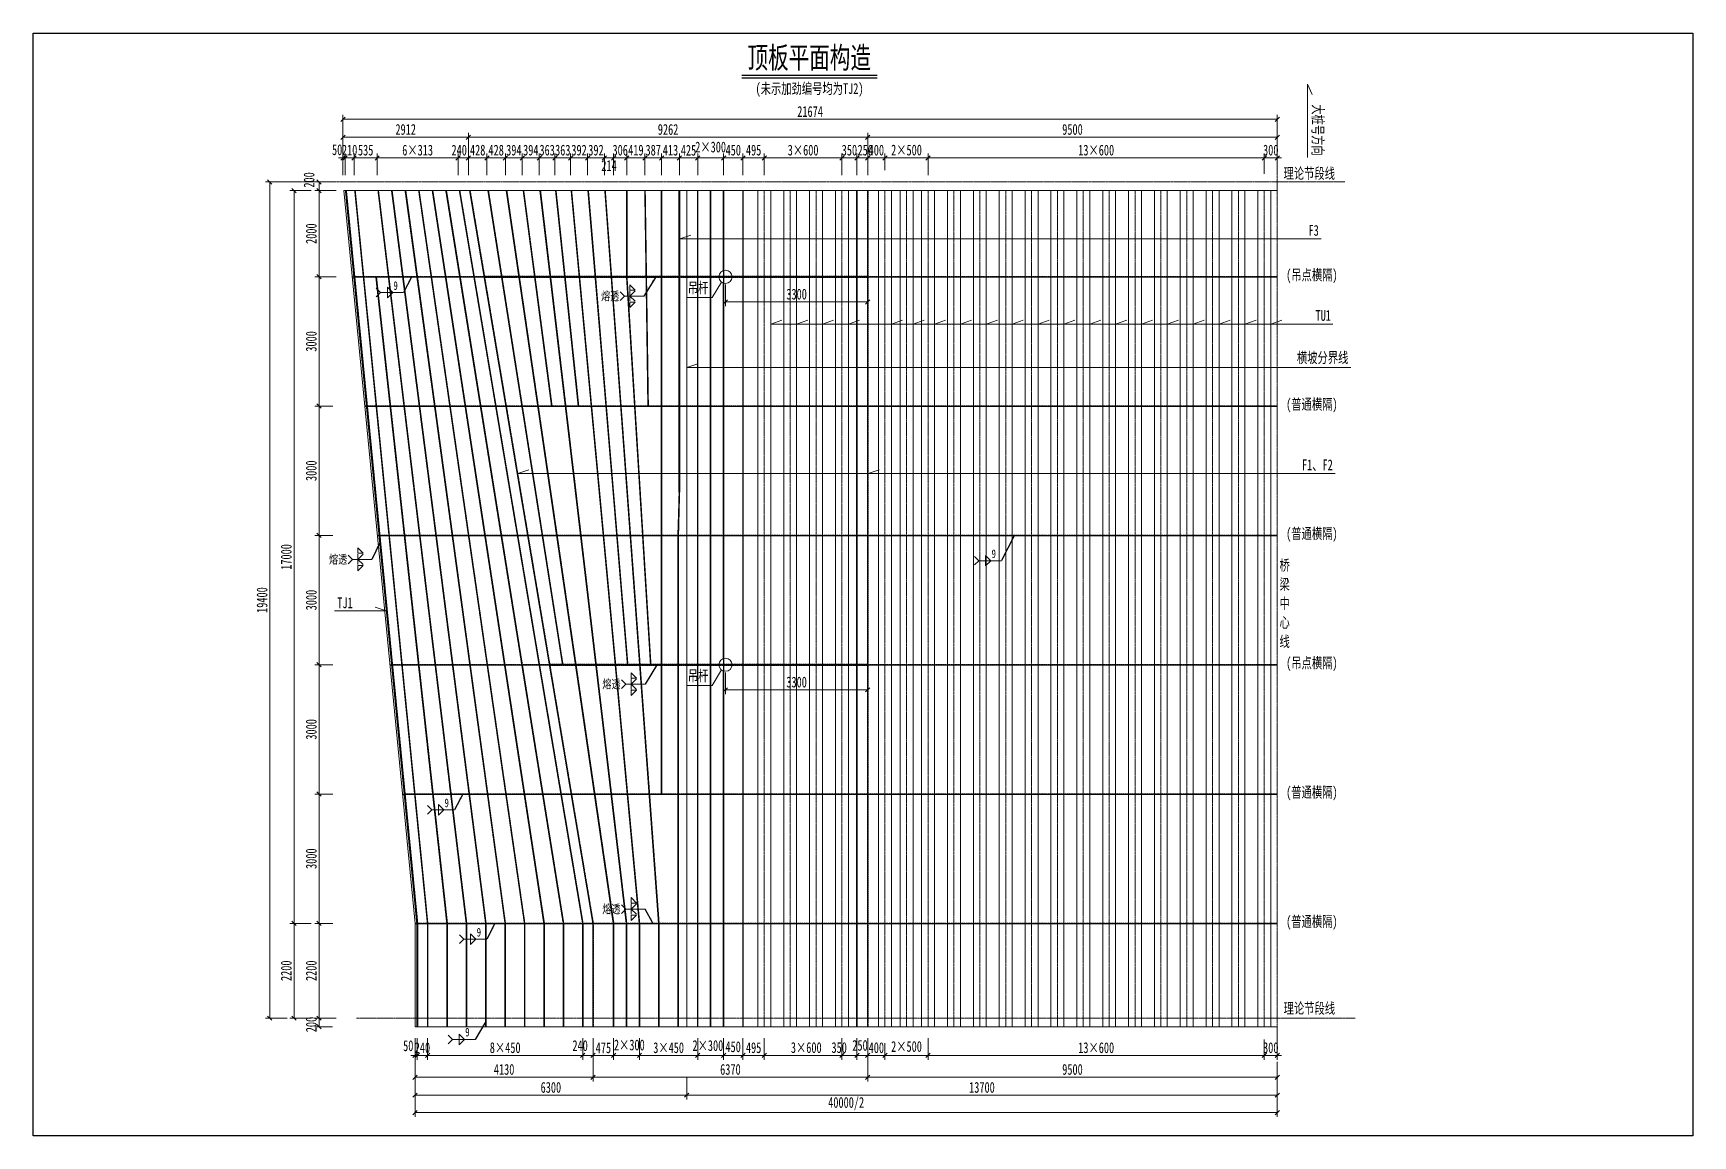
# Model space of a CAD drawing. Header units: millimetres. Extents: x 44597 to 300567, y -113054 to 73044.
# Drawn here: x 179567 to 218067, y -113054 to -87474 of the extents above; entities that cross this region are included whole.
import ezdxf
from ezdxf.enums import TextEntityAlignment as Align

# ---------------------------------------------------------------- set-up
doc = ezdxf.new("R2010")
doc.units = ezdxf.units.MM
doc.linetypes.add('CENTER2', pattern=[28.575, 19.05, -3.175, 3.175, -3.175])
doc.linetypes.add('DASHED', pattern=[0.75, 0.5, -0.25])
doc.layers.get('Defpoints').update_dxf_attribs({"color": 8})
for name, color, linetype, lineweight in [('Dim', 4, 'Continuous', 15), ('中心线', 2, 'CENTER2', 15), ('文字', 7, 'Continuous', 15), ('标注', 4, 'Continuous', 13), ('标注线及字体', 2, 'Continuous', 15), ('细实线', 4, 'Continuous', 15), ('虚线', 7, 'DASHED', 13)]:
    doc.layers.add(name, color=color, linetype=linetype, lineweight=lineweight)
doc.layers.add('Text', color=4, linetype='Continuous')
doc.styles.add('111', font='', dxfattribs={"width": 0.7})
doc.styles.add('BM_Dim', font='', dxfattribs={"width": 0.85})
doc.styles.add('SMEDI', font='', dxfattribs={"width": 0.75})
doc.styles.get("Standard").update_dxf_attribs({"font": ''})
doc.styles.get('111').set_extended_font_data('仿宋_GB2312')
doc.styles.get('BM_Dim').set_extended_font_data('仿宋_GB2312')
doc.styles.get('SMEDI').set_extended_font_data('仿宋_GB2312')
doc.styles.get('Standard').set_extended_font_data('仿宋_GB2312')
doc.dimstyles.new('200', dxfattribs={"dimscale": 0, "dimtxt": 2.5, "dimasz": 1, "dimexe": 1, "dimexo": 1, "dimgap": 0.6, "dimtad": 1, "dimdec": 0, "dimdsep": 46, "dimtxsty": '111', "dimblk": 'OBLIQUE', "dimcen": 0, "dimclrd": 4, "dimclre": 4, "dimclrt": 4, "dimadec": 1, "dimazin": 2, "dimtfac": 1, "dimtdec": 0, "dimtix": 1, "dimtmove": 2, "dimatfit": 3, "dimfxl": 4, "dimfxlon": 1, "dimtolj": 1, "dimlwd": -1, "dimlwe": -1, "dimarcsym": 0})
doc.dimstyles.new('MSteel_1.0_1.0', dxfattribs={"dimtxt": 3, "dimasz": 1.2, "dimexe": 1, "dimexo": 1, "dimgap": 1, "dimtad": 3, "dimtoh": 1, "dimdec": 0, "dimzin": 0, "dimdsep": 46, "dimtxsty": 'Standard', "dimblk": 'ARCHTICK', "dimcen": 0.09, "dimclrd": 3, "dimclre": 3, "dimadec": 0, "dimazin": 0, "dimtfac": 1, "dimtdec": 4, "dimtofl": 0, "dimtmove": 0, "dimatfit": 3, "dimfxl": 1, "dimtolj": 1, "dimtzin": 0, "dimarcsym": 0})

msp = doc.modelspace()

# ---------------------------------------------------------------- texts
at = {"layer": 'Text', "style": 'SMEDI', "width": 0.75}
for p in [(187922.5, -93330.2), (201798.9, -99550.1), (189108.1, -105330.2), (189854.7, -108331), (189588.6, -110648.7)]:
    msp.add_text('9', height=200, dxfattribs=at).set_placement(p, align=Align.MIDDLE_LEFT)
at = {"layer": '文字', "style": 'BM_Dim', "width": 0.7}
msp.add_text('(未示加劲编号均为TJ2)', height=250, dxfattribs=at).set_placement((197576.5, -88772.9), align=Align.MIDDLE)
msp.add_text('大桩号方向', height=250, rotation=270, dxfattribs=at).set_placement((209170.4, -89720.1), align=Align.BOTTOM_CENTER)
for s, p in [('理论节段线', (209169.3, -90925.5)), ('F3', (209271.1, -92248.5)), ('(吊点横隔)', (209229.2, -93282.4)), ('吊杆', (194991.5, -93580.4)), ('TU1', (209492.8, -94220.9)), ('横坡分界线', (209480, -95200.5)), ('(普通横隔)', (209229.2, -96282.4)), ('F1、F2', (209357.3, -97688.5)), ('(普通横隔)', (209229.2, -99282.4)), ('桥', (208598.8, -100017.8)), ('梁', (208598.8, -100459.8)), ('TJ1', (186799.9, -100888.8)), ('中', (208598.8, -100901.8)), ('心', (208598.8, -101343.9)), ('线', (208598.8, -101785.9)), ('(吊点横隔)', (209229.2, -102282.4)), ('吊杆', (194991.5, -102580.4)), ('(普通横隔)', (209229.2, -105282.4)), ('(普通横隔)', (209229.2, -108282.4)), ('理论节段线', (209171.8, -110295))]:
    msp.add_text(s, height=250, dxfattribs=at).set_placement(p, align=Align.BOTTOM_CENTER)
at = {"layer": '标注线及字体', "style": '111', "width": 0.7}
msp.add_text('顶板平面构造', height=500, dxfattribs=at).set_placement((197569, -88031), align=Align.MIDDLE)

# ---------------------------------------------------------------- blocks, each defined once
blk = doc.blocks.new('_Oblique')
at = {"color": 0, "linetype": 'ByBlock', "lineweight": -2}
blk.add_line((-0.5, -0.5), (0.5, 0.5), dxfattribs=at)
blk = doc.blocks.new('*D3217')
at = {"layer": 'Defpoints', "color": 0, "transparency": 16777216}
for p in [(198926, -110480), (208426, -111241), (208426, -111694)]:
    blk.add_point(p, dxfattribs=at)
at = {"layer": '细实线', "color": 4, "transparency": 16777216}
for p, q in [((198926, -111294), (198926, -111794)), ((208426, -111341), (208426, -111794)), ((198926, -111694), (208426, -111694))]:
    blk.add_line(p, q, dxfattribs=at)
at = {"layer": '细实线', "color": 4, "transparency": 16777216, "xscale": 99.99999999999999, "yscale": 99.99999999999999, "zscale": 99.99999999999999, "rotation": 180}
blk.add_blockref('_Oblique', (198926, -111694), dxfattribs=at)
at = {"layer": '细实线', "color": 4, "transparency": 16777216, "xscale": 99.99999999999999, "yscale": 99.99999999999999, "zscale": 99.99999999999999}
blk.add_blockref('_Oblique', (208426, -111694), dxfattribs=at)
at = {"layer": '细实线', "color": 4, "transparency": 16777216, "insert": (203676, -111515), "char_height": 250, "attachment_point": 5, "style": '111'}
blk.add_mtext('\\A1;9500', dxfattribs=at)
blk = doc.blocks.new('*D3218')
at = {"layer": 'Defpoints', "color": 0, "transparency": 16777216}
for p in [(192556, -110470), (188426, -111096), (192556, -111694)]:
    blk.add_point(p, dxfattribs=at)
at = {"layer": '细实线', "color": 4, "transparency": 16777216}
for p, q in [((188426, -111294), (188426, -111794)), ((192556, -111294), (192556, -111794)), ((188426, -111694), (192556, -111694))]:
    blk.add_line(p, q, dxfattribs=at)
at = {"layer": '细实线', "color": 4, "transparency": 16777216, "xscale": 99.99999999999999, "yscale": 99.99999999999999, "zscale": 99.99999999999999, "rotation": 180}
blk.add_blockref('_Oblique', (188426, -111694), dxfattribs=at)
at = {"layer": '细实线', "color": 4, "transparency": 16777216, "xscale": 99.99999999999999, "yscale": 99.99999999999999, "zscale": 99.99999999999999}
blk.add_blockref('_Oblique', (192556, -111694), dxfattribs=at)
at = {"layer": '细实线', "color": 4, "transparency": 16777216, "insert": (190491, -111515), "char_height": 250, "attachment_point": 5, "style": '111'}
blk.add_mtext('\\A1;4130', dxfattribs=at)
blk = doc.blocks.new('*D3219')
at = {"layer": 'Defpoints', "color": 0, "transparency": 16777216}
for p in [(200326, -110484), (208126, -110912), (208126, -111190)]:
    blk.add_point(p, dxfattribs=at)
at = {"layer": '细实线', "color": 4, "transparency": 16777216}
for p, q in [((200326, -110790), (200326, -111290)), ((200326, -111190), (208126, -111190)), ((208126, -111012), (208126, -111290))]:
    blk.add_line(p, q, dxfattribs=at)
at = {"layer": '细实线', "color": 4, "transparency": 16777216, "xscale": 99.99999999999999, "yscale": 99.99999999999999, "zscale": 99.99999999999999, "rotation": 180}
blk.add_blockref('_Oblique', (200326, -111190), dxfattribs=at)
at = {"layer": '细实线', "color": 4, "transparency": 16777216, "xscale": 99.99999999999999, "yscale": 99.99999999999999, "zscale": 99.99999999999999}
blk.add_blockref('_Oblique', (208126, -111190), dxfattribs=at)
at = {"layer": '细实线', "color": 4, "transparency": 16777216, "insert": (204226, -111011), "char_height": 250, "attachment_point": 5, "style": '111'}
blk.add_mtext('\\A1;13×600', dxfattribs=at)
blk = doc.blocks.new('*D3220')
at = {"layer": 'Defpoints', "color": 0, "transparency": 16777216}
for p in [(198926, -110480), (199326, -110807), (198926, -111190)]:
    blk.add_point(p, dxfattribs=at)
at = {"layer": '细实线', "color": 4, "transparency": 16777216}
for p, q in [((198926, -110790), (198926, -111290)), ((198926, -111190), (198826, -111190)), ((199326, -111190), (198926, -111190)), ((199326, -110907), (199326, -111290)), ((199326, -111190), (199426, -111190))]:
    blk.add_line(p, q, dxfattribs=at)
at = {"layer": '细实线', "color": 4, "transparency": 16777216, "xscale": 99.99999999999999, "yscale": 99.99999999999999, "zscale": 99.99999999999999}
blk.add_blockref('_Oblique', (198926, -111190), dxfattribs=at)
at = {"layer": '细实线', "color": 4, "transparency": 16777216, "xscale": 99.99999999999999, "yscale": 99.99999999999999, "zscale": 99.99999999999999, "rotation": 180}
blk.add_blockref('_Oblique', (199326, -111190), dxfattribs=at)
at = {"layer": '细实线', "color": 4, "transparency": 16777216, "insert": (199126, -111011), "char_height": 250, "attachment_point": 5, "style": '111'}
blk.add_mtext('\\A1;400', dxfattribs=at)
blk = doc.blocks.new('*D3221')
at = {"layer": 'Defpoints', "color": 0, "transparency": 16777216}
for p in [(208126, -110718), (208426, -110727), (208426, -111190)]:
    blk.add_point(p, dxfattribs=at)
at = {"layer": '细实线', "color": 4, "transparency": 16777216}
for p, q in [((208126, -110818), (208126, -111290)), ((208426, -110827), (208426, -111290)), ((208126, -111190), (208026, -111190)), ((208126, -111190), (208426, -111190)), ((208426, -111190), (208526, -111190))]:
    blk.add_line(p, q, dxfattribs=at)
at = {"layer": '细实线', "color": 4, "transparency": 16777216, "xscale": 99.99999999999999, "yscale": 99.99999999999999, "zscale": 99.99999999999999}
blk.add_blockref('_Oblique', (208126, -111190), dxfattribs=at)
at = {"layer": '细实线', "color": 4, "transparency": 16777216, "xscale": 99.99999999999999, "yscale": 99.99999999999999, "zscale": 99.99999999999999, "rotation": 180}
blk.add_blockref('_Oblique', (208426, -111190), dxfattribs=at)
at = {"layer": '细实线', "color": 4, "transparency": 16777216, "insert": (208276, -111011), "char_height": 250, "attachment_point": 5, "style": '111'}
blk.add_mtext('\\A1;300', dxfattribs=at)
blk = doc.blocks.new('*D3222')
at = {"layer": 'Defpoints', "color": 0, "transparency": 16777216}
for p in [(198676, -110460), (198926, -110480), (198676, -111190)]:
    blk.add_point(p, dxfattribs=at)
at = {"layer": '细实线', "color": 4, "transparency": 16777216}
for p, q in [((198676, -110790), (198676, -111290)), ((198926, -110790), (198926, -111290)), ((198926, -111190), (198676, -111190))]:
    blk.add_line(p, q, dxfattribs=at)
at = {"layer": '细实线', "color": 4, "transparency": 16777216, "xscale": 99.99999999999999, "yscale": 99.99999999999999, "zscale": 99.99999999999999, "rotation": 180}
blk.add_blockref('_Oblique', (198676, -111190), dxfattribs=at)
at = {"layer": '细实线', "color": 4, "transparency": 16777216, "xscale": 99.99999999999999, "yscale": 99.99999999999999, "zscale": 99.99999999999999}
blk.add_blockref('_Oblique', (198926, -111190), dxfattribs=at)
at = {"layer": '细实线', "color": 4, "transparency": 16777216, "insert": (198747, -110958), "char_height": 250, "attachment_point": 5, "style": '111'}
blk.add_mtext('\\A1;250', dxfattribs=at)
blk = doc.blocks.new('*D3223')
at = {"layer": 'Defpoints', "color": 0, "transparency": 16777216}
for p in [(188426, -110498), (188476, -110508), (188476, -111190)]:
    blk.add_point(p, dxfattribs=at)
at = {"layer": '细实线', "color": 4, "transparency": 16777216}
for p, q in [((188426, -110790), (188426, -111290)), ((188476, -110790), (188476, -111290)), ((188426, -111190), (188326, -111190)), ((188426, -111190), (188476, -111190)), ((188476, -111190), (188576, -111190))]:
    blk.add_line(p, q, dxfattribs=at)
at = {"layer": '细实线', "color": 4, "transparency": 16777216, "xscale": 99.99999999999999, "yscale": 99.99999999999999, "zscale": 99.99999999999999}
blk.add_blockref('_Oblique', (188426, -111190), dxfattribs=at)
at = {"layer": '细实线', "color": 4, "transparency": 16777216, "xscale": 99.99999999999999, "yscale": 99.99999999999999, "zscale": 99.99999999999999, "rotation": 180}
blk.add_blockref('_Oblique', (188476, -111190), dxfattribs=at)
at = {"layer": '细实线', "color": 4, "transparency": 16777216, "insert": (188267, -110966), "char_height": 250, "attachment_point": 5, "style": '111'}
blk.add_mtext('\\A1;50', dxfattribs=at)
blk = doc.blocks.new('*D3224')
at = {"layer": 'Defpoints', "color": 0, "transparency": 16777216}
for p in [(196527, -110428), (198326, -110628), (198326, -111190)]:
    blk.add_point(p, dxfattribs=at)
at = {"layer": '细实线', "color": 4, "transparency": 16777216}
for p, q in [((196527, -110790), (196527, -111290)), ((198326, -110790), (198326, -111290)), ((196527, -111190), (198326, -111190))]:
    blk.add_line(p, q, dxfattribs=at)
at = {"layer": '细实线', "color": 4, "transparency": 16777216, "xscale": 99.99999999999999, "yscale": 99.99999999999999, "zscale": 99.99999999999999, "rotation": 180}
blk.add_blockref('_Oblique', (196527, -111190), dxfattribs=at)
at = {"layer": '细实线', "color": 4, "transparency": 16777216, "xscale": 99.99999999999999, "yscale": 99.99999999999999, "zscale": 99.99999999999999}
blk.add_blockref('_Oblique', (198326, -111190), dxfattribs=at)
at = {"layer": '细实线', "color": 4, "transparency": 16777216, "insert": (197500, -111009), "char_height": 250, "attachment_point": 5, "style": '111'}
blk.add_mtext('\\A1;3×600', dxfattribs=at)
blk = doc.blocks.new('*D3225')
at = {"layer": 'Defpoints', "color": 0, "transparency": 16777216}
for p in [(199326, -110807), (200326, -110822), (199326, -111190)]:
    blk.add_point(p, dxfattribs=at)
at = {"layer": '细实线', "color": 4, "transparency": 16777216}
for p, q in [((199326, -110907), (199326, -111290)), ((200326, -111190), (199326, -111190)), ((200326, -110922), (200326, -111290))]:
    blk.add_line(p, q, dxfattribs=at)
at = {"layer": '细实线', "color": 4, "transparency": 16777216, "xscale": 99.99999999999999, "yscale": 99.99999999999999, "zscale": 99.99999999999999, "rotation": 180}
blk.add_blockref('_Oblique', (199326, -111190), dxfattribs=at)
at = {"layer": '细实线', "color": 4, "transparency": 16777216, "xscale": 99.99999999999999, "yscale": 99.99999999999999, "zscale": 99.99999999999999}
blk.add_blockref('_Oblique', (200326, -111190), dxfattribs=at)
at = {"layer": '细实线', "color": 4, "transparency": 16777216, "insert": (199826, -110983), "char_height": 250, "attachment_point": 5, "style": '111'}
blk.add_mtext('\\A1;2×500', dxfattribs=at)
blk = doc.blocks.new('*D3226')
at = {"layer": 'Defpoints', "color": 0, "transparency": 16777216}
for p in [(198326, -110455), (198676, -110480), (198326, -111190)]:
    blk.add_point(p, dxfattribs=at)
at = {"layer": '细实线', "color": 4, "transparency": 16777216}
for p, q in [((198326, -110790), (198326, -111290)), ((198676, -110790), (198676, -111290)), ((198676, -111190), (198326, -111190))]:
    blk.add_line(p, q, dxfattribs=at)
at = {"layer": '细实线', "color": 4, "transparency": 16777216, "xscale": 99.99999999999999, "yscale": 99.99999999999999, "zscale": 99.99999999999999, "rotation": 180}
blk.add_blockref('_Oblique', (198326, -111190), dxfattribs=at)
at = {"layer": '细实线', "color": 4, "transparency": 16777216, "xscale": 99.99999999999999, "yscale": 99.99999999999999, "zscale": 99.99999999999999}
blk.add_blockref('_Oblique', (198676, -111190), dxfattribs=at)
at = {"layer": '细实线', "color": 4, "transparency": 16777216, "insert": (198264, -111009), "char_height": 250, "attachment_point": 5, "style": '111'}
blk.add_mtext('\\A1;350', dxfattribs=at)
blk = doc.blocks.new('*D3227')
at = {"layer": 'Defpoints', "color": 0, "transparency": 16777216}
for p in [(194726, -110745), (208426, -111570), (208426, -112111)]:
    blk.add_point(p, dxfattribs=at)
at = {"layer": '细实线', "color": 4, "transparency": 16777216}
for p, q in [((194726, -111711), (194726, -112211)), ((208426, -111711), (208426, -112211)), ((194726, -112111), (208426, -112111))]:
    blk.add_line(p, q, dxfattribs=at)
at = {"layer": '细实线', "color": 4, "transparency": 16777216, "xscale": 99.99999999999999, "yscale": 99.99999999999999, "zscale": 99.99999999999999, "rotation": 180}
blk.add_blockref('_Oblique', (194726, -112111), dxfattribs=at)
at = {"layer": '细实线', "color": 4, "transparency": 16777216, "xscale": 99.99999999999999, "yscale": 99.99999999999999, "zscale": 99.99999999999999}
blk.add_blockref('_Oblique', (208426, -112111), dxfattribs=at)
at = {"layer": '细实线', "color": 4, "transparency": 16777216, "insert": (201576, -111932), "char_height": 250, "attachment_point": 5, "style": '111'}
blk.add_mtext('\\A1;13700', dxfattribs=at)
blk = doc.blocks.new('*D3228')
at = {"layer": 'Defpoints', "color": 0, "transparency": 16777216}
for p in [(194726, -110745), (188426, -111424), (194726, -112111)]:
    blk.add_point(p, dxfattribs=at)
at = {"layer": '细实线', "color": 4, "transparency": 16777216}
for p, q in [((188426, -111711), (188426, -112211)), ((194726, -111711), (194726, -112211)), ((188426, -112111), (194726, -112111))]:
    blk.add_line(p, q, dxfattribs=at)
at = {"layer": '细实线', "color": 4, "transparency": 16777216, "xscale": 99.99999999999999, "yscale": 99.99999999999999, "zscale": 99.99999999999999, "rotation": 180}
blk.add_blockref('_Oblique', (188426, -112111), dxfattribs=at)
at = {"layer": '细实线', "color": 4, "transparency": 16777216, "xscale": 99.99999999999999, "yscale": 99.99999999999999, "zscale": 99.99999999999999}
blk.add_blockref('_Oblique', (194726, -112111), dxfattribs=at)
at = {"layer": '细实线', "color": 4, "transparency": 16777216, "insert": (191576, -111932), "char_height": 250, "attachment_point": 5, "style": '111'}
blk.add_mtext('\\A1;6300', dxfattribs=at)
blk = doc.blocks.new('*D3229')
at = {"layer": 'Defpoints', "color": 0, "transparency": 16777216}
for p in [(198926, -110480), (192556, -111096), (198926, -111694)]:
    blk.add_point(p, dxfattribs=at)
at = {"layer": '细实线', "color": 4, "transparency": 16777216}
for p, q in [((192556, -111294), (192556, -111794)), ((198926, -111294), (198926, -111794)), ((192556, -111694), (198926, -111694))]:
    blk.add_line(p, q, dxfattribs=at)
at = {"layer": '细实线', "color": 4, "transparency": 16777216, "xscale": 99.99999999999999, "yscale": 99.99999999999999, "zscale": 99.99999999999999, "rotation": 180}
blk.add_blockref('_Oblique', (192556, -111694), dxfattribs=at)
at = {"layer": '细实线', "color": 4, "transparency": 16777216, "xscale": 99.99999999999999, "yscale": 99.99999999999999, "zscale": 99.99999999999999}
blk.add_blockref('_Oblique', (198926, -111694), dxfattribs=at)
at = {"layer": '细实线', "color": 4, "transparency": 16777216, "insert": (195741, -111515), "char_height": 250, "attachment_point": 5, "style": '111'}
blk.add_mtext('\\A1;6370', dxfattribs=at)
blk = doc.blocks.new('*D3230')
at = {"layer": 'Defpoints', "color": 0, "transparency": 16777216}
for p in [(188426, -111741), (208426, -111849), (208426, -112514)]:
    blk.add_point(p, dxfattribs=at)
at = {"layer": '细实线', "color": 4, "transparency": 16777216}
for p, q in [((188426, -112114), (188426, -112614)), ((208426, -112114), (208426, -112614)), ((188426, -112514), (208426, -112514))]:
    blk.add_line(p, q, dxfattribs=at)
at = {"layer": '细实线', "color": 4, "transparency": 16777216, "xscale": 99.99999999999999, "yscale": 99.99999999999999, "zscale": 99.99999999999999, "rotation": 180}
blk.add_blockref('_Oblique', (188426, -112514), dxfattribs=at)
at = {"layer": '细实线', "color": 4, "transparency": 16777216, "xscale": 99.99999999999999, "yscale": 99.99999999999999, "zscale": 99.99999999999999}
blk.add_blockref('_Oblique', (208426, -112514), dxfattribs=at)
at = {"layer": '细实线', "color": 4, "transparency": 16777216, "insert": (198426, -112310), "char_height": 250, "attachment_point": 5, "style": '111'}
blk.add_mtext('\\A1;40000/2', dxfattribs=at)
blk = doc.blocks.new('*D3231')
at = {"layer": 'Defpoints', "color": 0, "transparency": 16777216}
for p in [(186619, -108125), (186197, -110325), (187067, -110325)]:
    blk.add_point(p, dxfattribs=at)
at = {"layer": '细实线', "color": 4, "transparency": 16777216}
for p, q in [((186519, -108125), (186097, -108125)), ((186197, -108125), (186197, -110325)), ((186597, -110325), (186097, -110325))]:
    blk.add_line(p, q, dxfattribs=at)
at = {"layer": '细实线', "color": 4, "transparency": 16777216, "xscale": 99.99999999999999, "yscale": 99.99999999999999, "zscale": 99.99999999999999}
for p, rotation in [((186197, -108125), 90), ((186197, -110325), 270)]:
    blk.add_blockref('_Oblique', p, dxfattribs=dict(at, rotation=rotation))
at = {"layer": '细实线', "color": 4, "transparency": 16777216, "insert": (186018, -109225), "char_height": 250, "attachment_point": 5, "rotation": 90, "style": '111'}
blk.add_mtext('\\A1;2200', dxfattribs=at)
blk = doc.blocks.new('*D3232')
at = {"layer": 'Defpoints', "color": 0, "transparency": 16777216}
for p in [(188227, -90925), (185055, -110325), (187067, -110325)]:
    blk.add_point(p, dxfattribs=at)
at = {"layer": '细实线', "color": 4, "transparency": 16777216}
for p, q in [((185455, -90925), (184955, -90925)), ((185055, -90925), (185055, -110325)), ((185455, -110325), (184955, -110325))]:
    blk.add_line(p, q, dxfattribs=at)
at = {"layer": '细实线', "color": 4, "transparency": 16777216, "xscale": 99.99999999999999, "yscale": 99.99999999999999, "zscale": 99.99999999999999}
for p, rotation in [((185055, -90925), 90), ((185055, -110325), 270)]:
    blk.add_blockref('_Oblique', p, dxfattribs=dict(at, rotation=rotation))
at = {"layer": '细实线', "color": 4, "transparency": 16777216, "insert": (184876, -100625), "char_height": 250, "attachment_point": 5, "rotation": 90, "style": '111'}
blk.add_mtext('\\A1;19400', dxfattribs=at)
blk = doc.blocks.new('_ArchTick')
at = {"color": 0, "linetype": 'ByBlock', "const_width": 0.15}
blk.add_lwpolyline([(-0.5, -0.5), (0.5, 0.5)], dxfattribs=at)
blk = doc.blocks.new('角焊缝1')
at = {"layer": 'Dim'}
blk.add_line((-3101.17, 370.22), (-3106.48, 370.22), dxfattribs=at)
blk.add_lwpolyline([(-3107.48, 369.22), (-3106.48, 370.22), (-3107.48, 371.22)], dxfattribs=at)
blk.add_lwpolyline([(-3104.91, 371.45), (-3104.91, 368.99), (-3103.68, 370.22)], close=True, dxfattribs=at)
blk = doc.blocks.new('全融透2')
at = {"layer": 'Dim'}
blk.add_line((0, 0), (-4.48, 0), dxfattribs=at)
for points in [[(-5.48, 1), (-4.48, 0), (-5.48, -1)], [(-2, 1.21), (-3.23, 0), (-3.23, 1.21)], [(-2, -1.21), (-3.23, 0), (-3.23, -1.21)]]:
    blk.add_lwpolyline(points, dxfattribs=at)
for points in [[(-3.23, 2.65), (-3.23, 1.41), (-2, 1.41)], [(-3.23, -2.65), (-3.23, -1.41), (-2, -1.41)]]:
    blk.add_lwpolyline(points, close=True, dxfattribs=at)
at = {"layer": 'Text', "style": 'SMEDI', "width": 0.75}
blk.add_text('熔透', height=2, dxfattribs=at).set_placement((-9.92, 0), align=Align.MIDDLE_LEFT)
blk = doc.blocks.new('*D3233')
at = {"layer": 'Defpoints', "color": 0, "transparency": 16777216}
for p in [(192316, -110478), (188716, -110514), (192316, -111190)]:
    blk.add_point(p, dxfattribs=at)
at = {"layer": '细实线', "color": 4, "transparency": 16777216}
for p, q in [((188716, -110790), (188716, -111290)), ((192316, -110790), (192316, -111290)), ((188716, -111190), (192316, -111190))]:
    blk.add_line(p, q, dxfattribs=at)
at = {"layer": '细实线', "color": 4, "transparency": 16777216, "xscale": 99.99999999999999, "yscale": 99.99999999999999, "zscale": 99.99999999999999, "rotation": 180}
blk.add_blockref('_Oblique', (188716, -111190), dxfattribs=at)
at = {"layer": '细实线', "color": 4, "transparency": 16777216, "xscale": 99.99999999999999, "yscale": 99.99999999999999, "zscale": 99.99999999999999}
blk.add_blockref('_Oblique', (192316, -111190), dxfattribs=at)
at = {"layer": '细实线', "color": 4, "transparency": 16777216, "insert": (190516, -111011), "char_height": 250, "attachment_point": 5, "style": '111'}
blk.add_mtext('\\A1;8×450', dxfattribs=at)
blk = doc.blocks.new('*D3234')
at = {"layer": 'Defpoints', "color": 0, "transparency": 16777216}
for p in [(193032, -110471), (192556, -110524), (193032, -111190)]:
    blk.add_point(p, dxfattribs=at)
at = {"layer": '细实线', "color": 4, "transparency": 16777216}
for p, q in [((192556, -110790), (192556, -111290)), ((193032, -110790), (193032, -111290)), ((192556, -111190), (193032, -111190))]:
    blk.add_line(p, q, dxfattribs=at)
at = {"layer": '细实线', "color": 4, "transparency": 16777216, "xscale": 99.99999999999999, "yscale": 99.99999999999999, "zscale": 99.99999999999999, "rotation": 180}
blk.add_blockref('_Oblique', (192556, -111190), dxfattribs=at)
at = {"layer": '细实线', "color": 4, "transparency": 16777216, "xscale": 99.99999999999999, "yscale": 99.99999999999999, "zscale": 99.99999999999999}
blk.add_blockref('_Oblique', (193032, -111190), dxfattribs=at)
at = {"layer": '细实线', "color": 4, "transparency": 16777216, "insert": (192794, -111014), "char_height": 250, "attachment_point": 5, "style": '111'}
blk.add_mtext('\\A1;475', dxfattribs=at)
blk = doc.blocks.new('*D3235')
at = {"layer": 'Defpoints', "color": 0, "transparency": 16777216}
for p in [(192316, -110478), (192556, -110524), (192556, -111190)]:
    blk.add_point(p, dxfattribs=at)
at = {"layer": '细实线', "color": 4, "transparency": 16777216}
for p, q in [((192316, -110790), (192316, -111290)), ((192556, -110790), (192556, -111290)), ((192316, -111190), (192556, -111190))]:
    blk.add_line(p, q, dxfattribs=at)
at = {"layer": '细实线', "color": 4, "transparency": 16777216, "xscale": 99.99999999999999, "yscale": 99.99999999999999, "zscale": 99.99999999999999, "rotation": 180}
blk.add_blockref('_Oblique', (192316, -111190), dxfattribs=at)
at = {"layer": '细实线', "color": 4, "transparency": 16777216, "xscale": 99.99999999999999, "yscale": 99.99999999999999, "zscale": 99.99999999999999}
blk.add_blockref('_Oblique', (192556, -111190), dxfattribs=at)
at = {"layer": '细实线', "color": 4, "transparency": 16777216, "insert": (192254, -110963), "char_height": 250, "attachment_point": 5, "style": '111'}
blk.add_mtext('\\A1;240', dxfattribs=at)
blk = doc.blocks.new('*D3236')
at = {"layer": 'Defpoints', "color": 0, "transparency": 16777216}
for p in [(193032, -110471), (193632, -110465), (193032, -111190)]:
    blk.add_point(p, dxfattribs=at)
at = {"layer": '细实线', "color": 4, "transparency": 16777216}
for p, q in [((193032, -110790), (193032, -111290)), ((193632, -110790), (193632, -111290)), ((193632, -111190), (193032, -111190))]:
    blk.add_line(p, q, dxfattribs=at)
at = {"layer": '细实线', "color": 4, "transparency": 16777216, "xscale": 99.99999999999999, "yscale": 99.99999999999999, "zscale": 99.99999999999999, "rotation": 180}
blk.add_blockref('_Oblique', (193032, -111190), dxfattribs=at)
at = {"layer": '细实线', "color": 4, "transparency": 16777216, "xscale": 99.99999999999999, "yscale": 99.99999999999999, "zscale": 99.99999999999999}
blk.add_blockref('_Oblique', (193632, -111190), dxfattribs=at)
at = {"layer": '细实线', "color": 4, "transparency": 16777216, "insert": (193396, -110948), "char_height": 250, "attachment_point": 5, "style": '111'}
blk.add_mtext('\\A1;2×300', dxfattribs=at)
blk = doc.blocks.new('*D3237')
at = {"layer": 'Defpoints', "color": 0, "transparency": 16777216}
for p in [(193632, -110465), (194982, -110458), (194982, -111190)]:
    blk.add_point(p, dxfattribs=at)
at = {"layer": '细实线', "color": 4, "transparency": 16777216}
for p, q in [((193632, -110790), (193632, -111290)), ((194982, -110790), (194982, -111290)), ((193632, -111190), (194982, -111190))]:
    blk.add_line(p, q, dxfattribs=at)
at = {"layer": '细实线', "color": 4, "transparency": 16777216, "xscale": 99.99999999999999, "yscale": 99.99999999999999, "zscale": 99.99999999999999, "rotation": 180}
blk.add_blockref('_Oblique', (193632, -111190), dxfattribs=at)
at = {"layer": '细实线', "color": 4, "transparency": 16777216, "xscale": 99.99999999999999, "yscale": 99.99999999999999, "zscale": 99.99999999999999}
blk.add_blockref('_Oblique', (194982, -111190), dxfattribs=at)
at = {"layer": '细实线', "color": 4, "transparency": 16777216, "insert": (194307, -111011), "char_height": 250, "attachment_point": 5, "style": '111'}
blk.add_mtext('\\A1;3×450', dxfattribs=at)
blk = doc.blocks.new('*D3238')
at = {"layer": 'Defpoints', "color": 0, "transparency": 16777216}
for p in [(195582, -110467), (196032, -110481), (195582, -111190)]:
    blk.add_point(p, dxfattribs=at)
at = {"layer": '细实线', "color": 4, "transparency": 16777216}
for p, q in [((195582, -110790), (195582, -111290)), ((196032, -110790), (196032, -111290)), ((196032, -111190), (195582, -111190))]:
    blk.add_line(p, q, dxfattribs=at)
at = {"layer": '细实线', "color": 4, "transparency": 16777216, "xscale": 99.99999999999999, "yscale": 99.99999999999999, "zscale": 99.99999999999999, "rotation": 180}
blk.add_blockref('_Oblique', (195582, -111190), dxfattribs=at)
at = {"layer": '细实线', "color": 4, "transparency": 16777216, "xscale": 99.99999999999999, "yscale": 99.99999999999999, "zscale": 99.99999999999999}
blk.add_blockref('_Oblique', (196032, -111190), dxfattribs=at)
at = {"layer": '细实线', "color": 4, "transparency": 16777216, "insert": (195804, -110989), "char_height": 250, "attachment_point": 5, "style": '111'}
blk.add_mtext('\\A1;450', dxfattribs=at)
blk = doc.blocks.new('*D3239')
at = {"layer": 'Defpoints', "color": 0, "transparency": 16777216}
for p in [(194982, -110458), (195582, -110481), (194982, -111190)]:
    blk.add_point(p, dxfattribs=at)
at = {"layer": '细实线', "color": 4, "transparency": 16777216}
for p, q in [((194982, -110790), (194982, -111290)), ((195582, -110790), (195582, -111290)), ((195582, -111190), (194982, -111190))]:
    blk.add_line(p, q, dxfattribs=at)
at = {"layer": '细实线', "color": 4, "transparency": 16777216, "xscale": 99.99999999999999, "yscale": 99.99999999999999, "zscale": 99.99999999999999, "rotation": 180}
blk.add_blockref('_Oblique', (194982, -111190), dxfattribs=at)
at = {"layer": '细实线', "color": 4, "transparency": 16777216, "xscale": 99.99999999999999, "yscale": 99.99999999999999, "zscale": 99.99999999999999}
blk.add_blockref('_Oblique', (195582, -111190), dxfattribs=at)
at = {"layer": '细实线', "color": 4, "transparency": 16777216, "insert": (195218, -110962), "char_height": 250, "attachment_point": 5, "style": '111'}
blk.add_mtext('\\A1;2×300', dxfattribs=at)
blk = doc.blocks.new('*D3240')
at = {"layer": 'Defpoints', "color": 0, "transparency": 16777216}
for p in [(196032, -110474), (196527, -110481), (196032, -111190)]:
    blk.add_point(p, dxfattribs=at)
at = {"layer": '细实线', "color": 4, "transparency": 16777216}
for p, q in [((196032, -110790), (196032, -111290)), ((196527, -110790), (196527, -111290)), ((196527, -111190), (196032, -111190))]:
    blk.add_line(p, q, dxfattribs=at)
at = {"layer": '细实线', "color": 4, "transparency": 16777216, "xscale": 99.99999999999999, "yscale": 99.99999999999999, "zscale": 99.99999999999999, "rotation": 180}
blk.add_blockref('_Oblique', (196032, -111190), dxfattribs=at)
at = {"layer": '细实线', "color": 4, "transparency": 16777216, "xscale": 99.99999999999999, "yscale": 99.99999999999999, "zscale": 99.99999999999999}
blk.add_blockref('_Oblique', (196527, -111190), dxfattribs=at)
at = {"layer": '细实线', "color": 4, "transparency": 16777216, "insert": (196279, -111011), "char_height": 250, "attachment_point": 5, "style": '111'}
blk.add_mtext('\\A1;495', dxfattribs=at)
blk = doc.blocks.new('*D3241')
at = {"layer": 'Defpoints', "color": 0, "transparency": 16777216}
for p in [(188476, -110508), (188716, -110514), (188476, -111190)]:
    blk.add_point(p, dxfattribs=at)
at = {"layer": '细实线', "color": 4, "transparency": 16777216}
for p, q in [((188476, -110790), (188476, -111290)), ((188716, -110790), (188716, -111290)), ((188476, -111190), (188376, -111190)), ((188716, -111190), (188476, -111190)), ((188716, -111190), (188816, -111190))]:
    blk.add_line(p, q, dxfattribs=at)
at = {"layer": '细实线', "color": 4, "transparency": 16777216, "xscale": 99.99999999999999, "yscale": 99.99999999999999, "zscale": 99.99999999999999}
blk.add_blockref('_Oblique', (188476, -111190), dxfattribs=at)
at = {"layer": '细实线', "color": 4, "transparency": 16777216, "xscale": 99.99999999999999, "yscale": 99.99999999999999, "zscale": 99.99999999999999, "rotation": 180}
blk.add_blockref('_Oblique', (188716, -111190), dxfattribs=at)
at = {"layer": '细实线', "color": 4, "transparency": 16777216, "insert": (188596, -111011), "char_height": 250, "attachment_point": 5, "style": '111'}
blk.add_mtext('\\A1;240', dxfattribs=at)
blk = doc.blocks.new('*D3242')
at = {"layer": 'Defpoints', "color": 0, "transparency": 16777216}
for p in [(186611, -110325), (186197, -110525), (186611, -110525)]:
    blk.add_point(p, dxfattribs=at)
at = {"layer": '细实线', "color": 4, "transparency": 16777216}
for p, q in [((186511, -110325), (186097, -110325)), ((186197, -110325), (186197, -110525)), ((186511, -110525), (186097, -110525))]:
    blk.add_line(p, q, dxfattribs=at)
at = {"layer": '细实线', "color": 4, "transparency": 16777216, "xscale": 99.99999999999999, "yscale": 99.99999999999999, "zscale": 99.99999999999999}
for p, rotation in [((186197, -110325), 90), ((186197, -110525), 270)]:
    blk.add_blockref('_Oblique', p, dxfattribs=dict(at, rotation=rotation))
at = {"layer": '细实线', "color": 4, "transparency": 16777216, "insert": (186018, -110473), "char_height": 250, "attachment_point": 5, "rotation": 90, "style": '111'}
blk.add_mtext('\\A1;200', dxfattribs=at)
blk = doc.blocks.new('*D3243')
at = {"layer": 'Defpoints', "color": 0, "transparency": 16777216}
for p in [(208426, -89887), (208426, -90316), (198926, -91078)]:
    blk.add_point(p, dxfattribs=at)
at = {"layer": '细实线', "color": 4, "transparency": 16777216}
for p, q in [((198926, -90287), (198926, -89787)), ((198926, -89887), (208426, -89887)), ((208426, -90216), (208426, -89787))]:
    blk.add_line(p, q, dxfattribs=at)
at = {"layer": '细实线', "color": 4, "transparency": 16777216, "xscale": 99.99999999999999, "yscale": 99.99999999999999, "zscale": 99.99999999999999, "rotation": 180}
blk.add_blockref('_Oblique', (198926, -89887), dxfattribs=at)
at = {"layer": '细实线', "color": 4, "transparency": 16777216, "xscale": 99.99999999999999, "yscale": 99.99999999999999, "zscale": 99.99999999999999}
blk.add_blockref('_Oblique', (208426, -89887), dxfattribs=at)
at = {"layer": '细实线', "color": 4, "transparency": 16777216, "insert": (203676, -89708), "char_height": 250, "attachment_point": 5, "style": '111'}
blk.add_mtext('\\A1;9500', dxfattribs=at)
blk = doc.blocks.new('*D3244')
at = {"layer": 'Defpoints', "color": 0, "transparency": 16777216}
for p in [(208126, -90367), (208126, -90645), (200326, -91073)]:
    blk.add_point(p, dxfattribs=at)
at = {"layer": '细实线', "color": 4, "transparency": 16777216}
for p, q in [((200326, -90767), (200326, -90267)), ((200326, -90367), (208126, -90367)), ((208126, -90545), (208126, -90267))]:
    blk.add_line(p, q, dxfattribs=at)
at = {"layer": '细实线', "color": 4, "transparency": 16777216, "xscale": 99.99999999999999, "yscale": 99.99999999999999, "zscale": 99.99999999999999, "rotation": 180}
blk.add_blockref('_Oblique', (200326, -90367), dxfattribs=at)
at = {"layer": '细实线', "color": 4, "transparency": 16777216, "xscale": 99.99999999999999, "yscale": 99.99999999999999, "zscale": 99.99999999999999}
blk.add_blockref('_Oblique', (208126, -90367), dxfattribs=at)
at = {"layer": '细实线', "color": 4, "transparency": 16777216, "insert": (204226, -90188), "char_height": 250, "attachment_point": 5, "style": '111'}
blk.add_mtext('\\A1;13×600', dxfattribs=at)
blk = doc.blocks.new('*D3245')
at = {"layer": 'Defpoints', "color": 0, "transparency": 16777216}
for p in [(198926, -90367), (199326, -90750), (198926, -91078)]:
    blk.add_point(p, dxfattribs=at)
at = {"layer": '细实线', "color": 4, "transparency": 16777216}
for p, q in [((198926, -90367), (198826, -90367)), ((198926, -90767), (198926, -90267)), ((199326, -90367), (198926, -90367)), ((199326, -90650), (199326, -90267)), ((199326, -90367), (199426, -90367))]:
    blk.add_line(p, q, dxfattribs=at)
at = {"layer": '细实线', "color": 4, "transparency": 16777216, "xscale": 99.99999999999999, "yscale": 99.99999999999999, "zscale": 99.99999999999999}
blk.add_blockref('_Oblique', (198926, -90367), dxfattribs=at)
at = {"layer": '细实线', "color": 4, "transparency": 16777216, "xscale": 99.99999999999999, "yscale": 99.99999999999999, "zscale": 99.99999999999999, "rotation": 180}
blk.add_blockref('_Oblique', (199326, -90367), dxfattribs=at)
at = {"layer": '细实线', "color": 4, "transparency": 16777216, "insert": (199126, -90188), "char_height": 250, "attachment_point": 5, "style": '111'}
blk.add_mtext('\\A1;400', dxfattribs=at)
blk = doc.blocks.new('*D3246')
at = {"layer": 'Defpoints', "color": 0, "transparency": 16777216}
for p in [(208426, -90367), (208126, -90839), (208426, -90830)]:
    blk.add_point(p, dxfattribs=at)
at = {"layer": '细实线', "color": 4, "transparency": 16777216}
for p, q in [((208126, -90367), (208026, -90367)), ((208126, -90739), (208126, -90267)), ((208126, -90367), (208426, -90367)), ((208426, -90730), (208426, -90267)), ((208426, -90367), (208526, -90367))]:
    blk.add_line(p, q, dxfattribs=at)
at = {"layer": '细实线', "color": 4, "transparency": 16777216, "xscale": 99.99999999999999, "yscale": 99.99999999999999, "zscale": 99.99999999999999}
blk.add_blockref('_Oblique', (208126, -90367), dxfattribs=at)
at = {"layer": '细实线', "color": 4, "transparency": 16777216, "xscale": 99.99999999999999, "yscale": 99.99999999999999, "zscale": 99.99999999999999, "rotation": 180}
blk.add_blockref('_Oblique', (208426, -90367), dxfattribs=at)
at = {"layer": '细实线', "color": 4, "transparency": 16777216, "insert": (208276, -90188), "char_height": 250, "attachment_point": 5, "style": '111'}
blk.add_mtext('\\A1;300', dxfattribs=at)
blk = doc.blocks.new('*D3247')
at = {"layer": 'Defpoints', "color": 0, "transparency": 16777216}
for p in [(199326, -90367), (199326, -90750), (200326, -90735)]:
    blk.add_point(p, dxfattribs=at)
at = {"layer": '细实线', "color": 4, "transparency": 16777216}
for p, q in [((199326, -90650), (199326, -90267)), ((200326, -90367), (199326, -90367)), ((200326, -90635), (200326, -90267))]:
    blk.add_line(p, q, dxfattribs=at)
at = {"layer": '细实线', "color": 4, "transparency": 16777216, "xscale": 99.99999999999999, "yscale": 99.99999999999999, "zscale": 99.99999999999999, "rotation": 180}
blk.add_blockref('_Oblique', (199326, -90367), dxfattribs=at)
at = {"layer": '细实线', "color": 4, "transparency": 16777216, "xscale": 99.99999999999999, "yscale": 99.99999999999999, "zscale": 99.99999999999999}
blk.add_blockref('_Oblique', (200326, -90367), dxfattribs=at)
at = {"layer": '细实线', "color": 4, "transparency": 16777216, "insert": (199826, -90186), "char_height": 250, "attachment_point": 5, "style": '111'}
blk.add_mtext('\\A1;2×500', dxfattribs=at)
blk = doc.blocks.new('*D3248')
at = {"layer": 'Defpoints', "color": 0, "transparency": 16777216}
for p in [(186619, -105125), (186197, -108125), (186619, -108125)]:
    blk.add_point(p, dxfattribs=at)
at = {"layer": '细实线', "color": 4, "transparency": 16777216}
for p, q in [((186519, -105125), (186097, -105125)), ((186197, -105125), (186197, -108125)), ((186519, -108125), (186097, -108125))]:
    blk.add_line(p, q, dxfattribs=at)
at = {"layer": '细实线', "color": 4, "transparency": 16777216, "xscale": 99.99999999999999, "yscale": 99.99999999999999, "zscale": 99.99999999999999}
for p, rotation in [((186197, -105125), 90), ((186197, -108125), 270)]:
    blk.add_blockref('_Oblique', p, dxfattribs=dict(at, rotation=rotation))
at = {"layer": '细实线', "color": 4, "transparency": 16777216, "insert": (186018, -106625), "char_height": 250, "attachment_point": 5, "rotation": 90, "style": '111'}
blk.add_mtext('\\A1;3000', dxfattribs=at)
blk = doc.blocks.new('*D3249')
at = {"layer": 'Defpoints', "color": 0, "transparency": 16777216}
for p in [(186619, -102125), (186197, -105125), (186619, -105125)]:
    blk.add_point(p, dxfattribs=at)
at = {"layer": '细实线', "color": 4, "transparency": 16777216}
for p, q in [((186519, -102125), (186097, -102125)), ((186197, -102125), (186197, -105125)), ((186519, -105125), (186097, -105125))]:
    blk.add_line(p, q, dxfattribs=at)
at = {"layer": '细实线', "color": 4, "transparency": 16777216, "xscale": 99.99999999999999, "yscale": 99.99999999999999, "zscale": 99.99999999999999}
for p, rotation in [((186197, -102125), 90), ((186197, -105125), 270)]:
    blk.add_blockref('_Oblique', p, dxfattribs=dict(at, rotation=rotation))
at = {"layer": '细实线', "color": 4, "transparency": 16777216, "insert": (186018, -103625), "char_height": 250, "attachment_point": 5, "rotation": 90, "style": '111'}
blk.add_mtext('\\A1;3000', dxfattribs=at)
blk = doc.blocks.new('*D3250')
at = {"layer": 'Defpoints', "color": 0, "transparency": 16777216}
for p in [(186619, -99125), (186197, -102125), (186619, -102125)]:
    blk.add_point(p, dxfattribs=at)
at = {"layer": '细实线', "color": 4, "transparency": 16777216}
for p, q in [((186519, -99125), (186097, -99125)), ((186197, -99125), (186197, -102125)), ((186519, -102125), (186097, -102125))]:
    blk.add_line(p, q, dxfattribs=at)
at = {"layer": '细实线', "color": 4, "transparency": 16777216, "xscale": 99.99999999999999, "yscale": 99.99999999999999, "zscale": 99.99999999999999}
for p, rotation in [((186197, -99125), 90), ((186197, -102125), 270)]:
    blk.add_blockref('_Oblique', p, dxfattribs=dict(at, rotation=rotation))
at = {"layer": '细实线', "color": 4, "transparency": 16777216, "insert": (186018, -100625), "char_height": 250, "attachment_point": 5, "rotation": 90, "style": '111'}
blk.add_mtext('\\A1;3000', dxfattribs=at)
blk = doc.blocks.new('*D3251')
at = {"layer": 'Defpoints', "color": 0, "transparency": 16777216}
for p in [(186619, -96125), (186197, -99125), (186619, -99125)]:
    blk.add_point(p, dxfattribs=at)
at = {"layer": '细实线', "color": 4, "transparency": 16777216}
for p, q in [((186519, -96125), (186097, -96125)), ((186197, -96125), (186197, -99125)), ((186519, -99125), (186097, -99125))]:
    blk.add_line(p, q, dxfattribs=at)
at = {"layer": '细实线', "color": 4, "transparency": 16777216, "xscale": 99.99999999999999, "yscale": 99.99999999999999, "zscale": 99.99999999999999}
for p, rotation in [((186197, -96125), 90), ((186197, -99125), 270)]:
    blk.add_blockref('_Oblique', p, dxfattribs=dict(at, rotation=rotation))
at = {"layer": '细实线', "color": 4, "transparency": 16777216, "insert": (186018, -97625), "char_height": 250, "attachment_point": 5, "rotation": 90, "style": '111'}
blk.add_mtext('\\A1;3000', dxfattribs=at)
blk = doc.blocks.new('*D3252')
at = {"layer": 'Defpoints', "color": 0, "transparency": 16777216}
for p in [(186619, -93125), (186197, -96125), (186619, -96125)]:
    blk.add_point(p, dxfattribs=at)
at = {"layer": '细实线', "color": 4, "transparency": 16777216}
for p, q in [((186519, -93125), (186097, -93125)), ((186197, -93125), (186197, -96125)), ((186519, -96125), (186097, -96125))]:
    blk.add_line(p, q, dxfattribs=at)
at = {"layer": '细实线', "color": 4, "transparency": 16777216, "xscale": 99.99999999999999, "yscale": 99.99999999999999, "zscale": 99.99999999999999}
for p, rotation in [((186197, -93125), 90), ((186197, -96125), 270)]:
    blk.add_blockref('_Oblique', p, dxfattribs=dict(at, rotation=rotation))
at = {"layer": '细实线', "color": 4, "transparency": 16777216, "insert": (186018, -94625), "char_height": 250, "attachment_point": 5, "rotation": 90, "style": '111'}
blk.add_mtext('\\A1;3000', dxfattribs=at)
blk = doc.blocks.new('*D3253')
at = {"layer": 'Defpoints', "color": 0, "transparency": 16777216}
for p in [(188315, -91125), (186197, -93125), (186989, -93125)]:
    blk.add_point(p, dxfattribs=at)
at = {"layer": '细实线', "color": 4, "transparency": 16777216}
for p, q in [((186597, -91125), (186097, -91125)), ((186197, -91125), (186197, -93125)), ((186597, -93125), (186097, -93125))]:
    blk.add_line(p, q, dxfattribs=at)
at = {"layer": '细实线', "color": 4, "transparency": 16777216, "xscale": 99.99999999999999, "yscale": 99.99999999999999, "zscale": 99.99999999999999}
for p, rotation in [((186197, -91125), 90), ((186197, -93125), 270)]:
    blk.add_blockref('_Oblique', p, dxfattribs=dict(at, rotation=rotation))
at = {"layer": '细实线', "color": 4, "transparency": 16777216, "insert": (186018, -92125), "char_height": 250, "attachment_point": 5, "rotation": 90, "style": '111'}
blk.add_mtext('\\A1;2000', dxfattribs=at)
blk = doc.blocks.new('*D3254')
at = {"layer": 'Defpoints', "color": 0, "transparency": 16777216}
for p in [(186197, -90925), (188315, -90925), (188315, -91125)]:
    blk.add_point(p, dxfattribs=at)
at = {"layer": '细实线', "color": 4, "transparency": 16777216}
for p, q in [((186597, -90925), (186097, -90925)), ((186597, -91125), (186097, -91125)), ((186197, -91125), (186197, -90925))]:
    blk.add_line(p, q, dxfattribs=at)
at = {"layer": '细实线', "color": 4, "transparency": 16777216, "xscale": 99.99999999999999, "yscale": 99.99999999999999, "zscale": 99.99999999999999}
for p, rotation in [((186197, -90925), 90), ((186197, -91125), 270)]:
    blk.add_blockref('_Oblique', p, dxfattribs=dict(at, rotation=rotation))
at = {"layer": '细实线', "color": 4, "transparency": 16777216, "insert": (185967, -90878), "char_height": 250, "attachment_point": 5, "rotation": 90, "style": '111'}
blk.add_mtext('\\A1;200', dxfattribs=at)
blk = doc.blocks.new('*D3255')
at = {"layer": 'Defpoints', "color": 0, "transparency": 16777216}
for p in [(185617, -91125), (188315, -91125), (188804, -108125)]:
    blk.add_point(p, dxfattribs=at)
at = {"layer": '细实线', "color": 4, "transparency": 16777216}
for p, q in [((186017, -91125), (185517, -91125)), ((185617, -108125), (185617, -91125)), ((186017, -108125), (185517, -108125))]:
    blk.add_line(p, q, dxfattribs=at)
at = {"layer": '细实线', "color": 4, "transparency": 16777216, "xscale": 99.99999999999999, "yscale": 99.99999999999999, "zscale": 99.99999999999999}
for p, rotation in [((185617, -91125), 90), ((185617, -108125), 270)]:
    blk.add_blockref('_Oblique', p, dxfattribs=dict(at, rotation=rotation))
at = {"layer": '细实线', "color": 4, "transparency": 16777216, "insert": (185438, -99625), "char_height": 250, "attachment_point": 5, "rotation": 90, "style": '111'}
blk.add_mtext('\\A1;17000', dxfattribs=at)
blk = doc.blocks.new('*D3256')
at = {"layer": 'Defpoints', "color": 0, "transparency": 16777216}
for p in [(185617, -108125), (188804, -108125), (187067, -110325)]:
    blk.add_point(p, dxfattribs=at)
at = {"layer": '细实线', "color": 4, "transparency": 16777216}
for p, q in [((186017, -108125), (185517, -108125)), ((185617, -110325), (185617, -108125)), ((186017, -110325), (185517, -110325))]:
    blk.add_line(p, q, dxfattribs=at)
at = {"layer": '细实线', "color": 4, "transparency": 16777216, "xscale": 99.99999999999999, "yscale": 99.99999999999999, "zscale": 99.99999999999999}
for p, rotation in [((185617, -108125), 90), ((185617, -110325), 270)]:
    blk.add_blockref('_Oblique', p, dxfattribs=dict(at, rotation=rotation))
at = {"layer": '细实线', "color": 4, "transparency": 16777216, "insert": (185438, -109225), "char_height": 250, "attachment_point": 5, "rotation": 90, "style": '111'}
blk.add_mtext('\\A1;2200', dxfattribs=at)
blk = doc.blocks.new('*D3257')
at = {"layer": 'Defpoints', "color": 0, "transparency": 16777216}
for p in [(195626, -93125), (198926, -93125), (198926, -93708)]:
    blk.add_point(p, dxfattribs=at)
at = {"layer": '细实线', "color": 4, "transparency": 16777216}
for p, q in [((195626, -93308), (195626, -93808)), ((198926, -93308), (198926, -93808)), ((195626, -93708), (198926, -93708))]:
    blk.add_line(p, q, dxfattribs=at)
at = {"layer": '细实线', "color": 4, "transparency": 16777216, "xscale": 99.99999999999999, "yscale": 99.99999999999999, "zscale": 99.99999999999999, "rotation": 180}
blk.add_blockref('_Oblique', (195626, -93708), dxfattribs=at)
at = {"layer": '细实线', "color": 4, "transparency": 16777216, "xscale": 99.99999999999999, "yscale": 99.99999999999999, "zscale": 99.99999999999999}
blk.add_blockref('_Oblique', (198926, -93708), dxfattribs=at)
at = {"layer": '细实线', "color": 4, "transparency": 16777216, "insert": (197276, -93529), "char_height": 250, "attachment_point": 5, "style": '111'}
blk.add_mtext('\\A1;3300', dxfattribs=at)
blk = doc.blocks.new('*D3258')
at = {"layer": 'Defpoints', "color": 0, "transparency": 16777216}
for p in [(195626, -102125), (198926, -102125), (198926, -102708)]:
    blk.add_point(p, dxfattribs=at)
at = {"layer": '细实线', "color": 4, "transparency": 16777216}
for p, q in [((195626, -102308), (195626, -102808)), ((198926, -102308), (198926, -102808)), ((195626, -102708), (198926, -102708))]:
    blk.add_line(p, q, dxfattribs=at)
at = {"layer": '细实线', "color": 4, "transparency": 16777216, "xscale": 99.99999999999999, "yscale": 99.99999999999999, "zscale": 99.99999999999999, "rotation": 180}
blk.add_blockref('_Oblique', (195626, -102708), dxfattribs=at)
at = {"layer": '细实线', "color": 4, "transparency": 16777216, "xscale": 99.99999999999999, "yscale": 99.99999999999999, "zscale": 99.99999999999999}
blk.add_blockref('_Oblique', (198926, -102708), dxfattribs=at)
at = {"layer": '细实线', "color": 4, "transparency": 16777216, "insert": (197276, -102529), "char_height": 250, "attachment_point": 5, "style": '111'}
blk.add_mtext('\\A1;3300', dxfattribs=at)
blk = doc.blocks.new('*D3259')
at = {"layer": 'Defpoints', "color": 0, "transparency": 16777216}
for p in [(189664, -89887), (186752, -90453), (189664, -91036)]:
    blk.add_point(p, dxfattribs=at)
at = {"layer": '细实线', "color": 4, "transparency": 16777216}
for p, q in [((186752, -90287), (186752, -89787)), ((186752, -89887), (189664, -89887)), ((189664, -90287), (189664, -89787))]:
    blk.add_line(p, q, dxfattribs=at)
at = {"layer": '细实线', "color": 4, "transparency": 16777216, "xscale": 99.99999999999999, "yscale": 99.99999999999999, "zscale": 99.99999999999999, "rotation": 180}
blk.add_blockref('_Oblique', (186752, -89887), dxfattribs=at)
at = {"layer": '细实线', "color": 4, "transparency": 16777216, "xscale": 99.99999999999999, "yscale": 99.99999999999999, "zscale": 99.99999999999999}
blk.add_blockref('_Oblique', (189664, -89887), dxfattribs=at)
at = {"layer": '细实线', "color": 4, "transparency": 16777216, "insert": (188208, -89708), "char_height": 250, "attachment_point": 5, "style": '111'}
blk.add_mtext('\\A1;2912', dxfattribs=at)
blk = doc.blocks.new('*D3260')
at = {"layer": 'Defpoints', "color": 0, "transparency": 16777216}
for p in [(198676, -90367), (198676, -91043), (198926, -91024)]:
    blk.add_point(p, dxfattribs=at)
at = {"layer": '细实线', "color": 4, "transparency": 16777216}
for p, q in [((198676, -90767), (198676, -90267)), ((198926, -90367), (198676, -90367)), ((198926, -90767), (198926, -90267))]:
    blk.add_line(p, q, dxfattribs=at)
at = {"layer": '细实线', "color": 4, "transparency": 16777216, "xscale": 99.99999999999999, "yscale": 99.99999999999999, "zscale": 99.99999999999999, "rotation": 180}
blk.add_blockref('_Oblique', (198676, -90367), dxfattribs=at)
at = {"layer": '细实线', "color": 4, "transparency": 16777216, "xscale": 99.99999999999999, "yscale": 99.99999999999999, "zscale": 99.99999999999999}
blk.add_blockref('_Oblique', (198926, -90367), dxfattribs=at)
at = {"layer": '细实线', "color": 4, "transparency": 16777216, "insert": (198869, -90188), "char_height": 250, "attachment_point": 5, "style": '111'}
blk.add_mtext('\\A1;250', dxfattribs=at)
blk = doc.blocks.new('*D3261')
at = {"layer": 'Defpoints', "color": 0, "transparency": 16777216}
for p in [(186802, -90367), (186752, -91015), (186802, -91036)]:
    blk.add_point(p, dxfattribs=at)
at = {"layer": '细实线', "color": 4, "transparency": 16777216}
for p, q in [((186752, -90367), (186652, -90367)), ((186752, -90767), (186752, -90267)), ((186752, -90367), (186802, -90367)), ((186802, -90767), (186802, -90267)), ((186802, -90367), (186902, -90367))]:
    blk.add_line(p, q, dxfattribs=at)
at = {"layer": '细实线', "color": 4, "transparency": 16777216, "xscale": 99.99999999999999, "yscale": 99.99999999999999, "zscale": 99.99999999999999}
blk.add_blockref('_Oblique', (186752, -90367), dxfattribs=at)
at = {"layer": '细实线', "color": 4, "transparency": 16777216, "xscale": 99.99999999999999, "yscale": 99.99999999999999, "zscale": 99.99999999999999, "rotation": 180}
blk.add_blockref('_Oblique', (186802, -90367), dxfattribs=at)
at = {"layer": '细实线', "color": 4, "transparency": 16777216, "insert": (186618, -90179), "char_height": 250, "attachment_point": 5, "style": '111'}
blk.add_mtext('\\A1;50', dxfattribs=at)
blk = doc.blocks.new('*D3262')
at = {"layer": 'Defpoints', "color": 0, "transparency": 16777216}
for p in [(186802, -90367), (186802, -91027), (187012, -91025)]:
    blk.add_point(p, dxfattribs=at)
at = {"layer": '细实线', "color": 4, "transparency": 16777216}
for p, q in [((186802, -90367), (186702, -90367)), ((186802, -90767), (186802, -90267)), ((187012, -90367), (186802, -90367)), ((187012, -90767), (187012, -90267)), ((187012, -90367), (187112, -90367))]:
    blk.add_line(p, q, dxfattribs=at)
at = {"layer": '细实线', "color": 4, "transparency": 16777216, "xscale": 99.99999999999999, "yscale": 99.99999999999999, "zscale": 99.99999999999999}
blk.add_blockref('_Oblique', (186802, -90367), dxfattribs=at)
at = {"layer": '细实线', "color": 4, "transparency": 16777216, "xscale": 99.99999999999999, "yscale": 99.99999999999999, "zscale": 99.99999999999999, "rotation": 180}
blk.add_blockref('_Oblique', (187012, -90367), dxfattribs=at)
at = {"layer": '细实线', "color": 4, "transparency": 16777216, "insert": (186907, -90188), "char_height": 250, "attachment_point": 5, "style": '111'}
blk.add_mtext('\\A1;210', dxfattribs=at)
blk = doc.blocks.new('*D3263')
at = {"layer": 'Defpoints', "color": 0, "transparency": 16777216}
for p in [(198326, -90367), (196527, -91076), (198326, -90875)]:
    blk.add_point(p, dxfattribs=at)
at = {"layer": '细实线', "color": 4, "transparency": 16777216}
for p, q in [((196527, -90767), (196527, -90267)), ((196527, -90367), (198326, -90367)), ((198326, -90767), (198326, -90267))]:
    blk.add_line(p, q, dxfattribs=at)
at = {"layer": '细实线', "color": 4, "transparency": 16777216, "xscale": 99.99999999999999, "yscale": 99.99999999999999, "zscale": 99.99999999999999, "rotation": 180}
blk.add_blockref('_Oblique', (196527, -90367), dxfattribs=at)
at = {"layer": '细实线', "color": 4, "transparency": 16777216, "xscale": 99.99999999999999, "yscale": 99.99999999999999, "zscale": 99.99999999999999}
blk.add_blockref('_Oblique', (198326, -90367), dxfattribs=at)
at = {"layer": '细实线', "color": 4, "transparency": 16777216, "insert": (197427, -90188), "char_height": 250, "attachment_point": 5, "style": '111'}
blk.add_mtext('\\A1;3×600', dxfattribs=at)
blk = doc.blocks.new('*D3264')
at = {"layer": 'Defpoints', "color": 0, "transparency": 16777216}
for p in [(190092, -90367), (189664, -91033), (190092, -91056)]:
    blk.add_point(p, dxfattribs=at)
at = {"layer": '细实线', "color": 4, "transparency": 16777216}
for p, q in [((189664, -90367), (189564, -90367)), ((189664, -90767), (189664, -90267)), ((189664, -90367), (190092, -90367)), ((190092, -90767), (190092, -90267)), ((190092, -90367), (190192, -90367))]:
    blk.add_line(p, q, dxfattribs=at)
at = {"layer": '细实线', "color": 4, "transparency": 16777216, "xscale": 99.99999999999999, "yscale": 99.99999999999999, "zscale": 99.99999999999999}
blk.add_blockref('_Oblique', (189664, -90367), dxfattribs=at)
at = {"layer": '细实线', "color": 4, "transparency": 16777216, "xscale": 99.99999999999999, "yscale": 99.99999999999999, "zscale": 99.99999999999999, "rotation": 180}
blk.add_blockref('_Oblique', (190092, -90367), dxfattribs=at)
at = {"layer": '细实线', "color": 4, "transparency": 16777216, "insert": (189878, -90188), "char_height": 250, "attachment_point": 5, "style": '111'}
blk.add_mtext('\\A1;428', dxfattribs=at)
blk = doc.blocks.new('*D3265')
at = {"layer": 'Defpoints', "color": 0, "transparency": 16777216}
for p in [(198326, -90367), (198326, -91049), (198676, -91024)]:
    blk.add_point(p, dxfattribs=at)
at = {"layer": '细实线', "color": 4, "transparency": 16777216}
for p, q in [((198326, -90367), (198226, -90367)), ((198326, -90767), (198326, -90267)), ((198676, -90367), (198326, -90367)), ((198676, -90767), (198676, -90267)), ((198676, -90367), (198776, -90367))]:
    blk.add_line(p, q, dxfattribs=at)
at = {"layer": '细实线', "color": 4, "transparency": 16777216, "xscale": 99.99999999999999, "yscale": 99.99999999999999, "zscale": 99.99999999999999}
blk.add_blockref('_Oblique', (198326, -90367), dxfattribs=at)
at = {"layer": '细实线', "color": 4, "transparency": 16777216, "xscale": 99.99999999999999, "yscale": 99.99999999999999, "zscale": 99.99999999999999, "rotation": 180}
blk.add_blockref('_Oblique', (198676, -90367), dxfattribs=at)
at = {"layer": '细实线', "color": 4, "transparency": 16777216, "insert": (198501, -90188), "char_height": 250, "attachment_point": 5, "style": '111'}
blk.add_mtext('\\A1;350', dxfattribs=at)
blk = doc.blocks.new('*D3266')
at = {"layer": 'Defpoints', "color": 0, "transparency": 16777216}
for p in [(208426, -89471), (186752, -90124), (208426, -91024)]:
    blk.add_point(p, dxfattribs=at)
at = {"layer": '细实线', "color": 4, "transparency": 16777216}
for p, q in [((186752, -89871), (186752, -89371)), ((186752, -89471), (208426, -89471)), ((208426, -89871), (208426, -89371))]:
    blk.add_line(p, q, dxfattribs=at)
at = {"layer": '细实线', "color": 4, "transparency": 16777216, "xscale": 99.99999999999999, "yscale": 99.99999999999999, "zscale": 99.99999999999999, "rotation": 180}
blk.add_blockref('_Oblique', (186752, -89471), dxfattribs=at)
at = {"layer": '细实线', "color": 4, "transparency": 16777216, "xscale": 99.99999999999999, "yscale": 99.99999999999999, "zscale": 99.99999999999999}
blk.add_blockref('_Oblique', (208426, -89471), dxfattribs=at)
at = {"layer": '细实线', "color": 4, "transparency": 16777216, "insert": (197589, -89293), "char_height": 250, "attachment_point": 5, "style": '111'}
blk.add_mtext('\\A1;21674', dxfattribs=at)
blk = doc.blocks.new('*D3267')
at = {"layer": 'Defpoints', "color": 0, "transparency": 16777216}
for p in [(198926, -89887), (189664, -90407), (198926, -91024)]:
    blk.add_point(p, dxfattribs=at)
at = {"layer": '细实线', "color": 4, "transparency": 16777216}
for p, q in [((189664, -90287), (189664, -89787)), ((189664, -89887), (198926, -89887)), ((198926, -90287), (198926, -89787))]:
    blk.add_line(p, q, dxfattribs=at)
at = {"layer": '细实线', "color": 4, "transparency": 16777216, "xscale": 99.99999999999999, "yscale": 99.99999999999999, "zscale": 99.99999999999999, "rotation": 180}
blk.add_blockref('_Oblique', (189664, -89887), dxfattribs=at)
at = {"layer": '细实线', "color": 4, "transparency": 16777216, "xscale": 99.99999999999999, "yscale": 99.99999999999999, "zscale": 99.99999999999999}
blk.add_blockref('_Oblique', (198926, -89887), dxfattribs=at)
at = {"layer": '细实线', "color": 4, "transparency": 16777216, "insert": (194295, -89708), "char_height": 250, "attachment_point": 5, "style": '111'}
blk.add_mtext('\\A1;9262', dxfattribs=at)
blk = doc.blocks.new('*D3268')
at = {"layer": 'Defpoints', "color": 0, "transparency": 16777216}
for p in [(196032, -90367), (196032, -91083), (196527, -91076)]:
    blk.add_point(p, dxfattribs=at)
at = {"layer": '细实线', "color": 4, "transparency": 16777216}
for p, q in [((196032, -90767), (196032, -90267)), ((196527, -90367), (196032, -90367)), ((196527, -90767), (196527, -90267))]:
    blk.add_line(p, q, dxfattribs=at)
at = {"layer": '细实线', "color": 4, "transparency": 16777216, "xscale": 99.99999999999999, "yscale": 99.99999999999999, "zscale": 99.99999999999999, "rotation": 180}
blk.add_blockref('_Oblique', (196032, -90367), dxfattribs=at)
at = {"layer": '细实线', "color": 4, "transparency": 16777216, "xscale": 99.99999999999999, "yscale": 99.99999999999999, "zscale": 99.99999999999999}
blk.add_blockref('_Oblique', (196527, -90367), dxfattribs=at)
at = {"layer": '细实线', "color": 4, "transparency": 16777216, "insert": (196279, -90188), "char_height": 250, "attachment_point": 5, "style": '111'}
blk.add_mtext('\\A1;495', dxfattribs=at)
blk = doc.blocks.new('*D3269')
at = {"layer": 'Defpoints', "color": 0, "transparency": 16777216}
for p in [(195582, -90367), (195582, -91090), (196032, -91076)]:
    blk.add_point(p, dxfattribs=at)
at = {"layer": '细实线', "color": 4, "transparency": 16777216}
for p, q in [((195582, -90367), (195482, -90367)), ((195582, -90767), (195582, -90267)), ((196032, -90367), (195582, -90367)), ((196032, -90767), (196032, -90267)), ((196032, -90367), (196132, -90367))]:
    blk.add_line(p, q, dxfattribs=at)
at = {"layer": '细实线', "color": 4, "transparency": 16777216, "xscale": 99.99999999999999, "yscale": 99.99999999999999, "zscale": 99.99999999999999}
blk.add_blockref('_Oblique', (195582, -90367), dxfattribs=at)
at = {"layer": '细实线', "color": 4, "transparency": 16777216, "xscale": 99.99999999999999, "yscale": 99.99999999999999, "zscale": 99.99999999999999, "rotation": 180}
blk.add_blockref('_Oblique', (196032, -90367), dxfattribs=at)
at = {"layer": '细实线', "color": 4, "transparency": 16777216, "insert": (195807, -90188), "char_height": 250, "attachment_point": 5, "style": '111'}
blk.add_mtext('\\A1;450', dxfattribs=at)
blk = doc.blocks.new('*D3270')
at = {"layer": 'Defpoints', "color": 0, "transparency": 16777216}
for p in [(194982, -90367), (194982, -91099), (195582, -91076)]:
    blk.add_point(p, dxfattribs=at)
at = {"layer": '细实线', "color": 4, "transparency": 16777216}
for p, q in [((194982, -90767), (194982, -90267)), ((195582, -90367), (194982, -90367)), ((195582, -90767), (195582, -90267))]:
    blk.add_line(p, q, dxfattribs=at)
at = {"layer": '细实线', "color": 4, "transparency": 16777216, "xscale": 99.99999999999999, "yscale": 99.99999999999999, "zscale": 99.99999999999999, "rotation": 180}
blk.add_blockref('_Oblique', (194982, -90367), dxfattribs=at)
at = {"layer": '细实线', "color": 4, "transparency": 16777216, "xscale": 99.99999999999999, "yscale": 99.99999999999999, "zscale": 99.99999999999999}
blk.add_blockref('_Oblique', (195582, -90367), dxfattribs=at)
at = {"layer": '细实线', "color": 4, "transparency": 16777216, "insert": (195282, -90116), "char_height": 250, "attachment_point": 5, "style": '111'}
blk.add_mtext('\\A1;2×300', dxfattribs=at)
blk = doc.blocks.new('*D3271')
at = {"layer": 'Defpoints', "color": 0, "transparency": 16777216}
for p in [(187012, -90367), (187012, -91027), (187546, -91031)]:
    blk.add_point(p, dxfattribs=at)
at = {"layer": '细实线', "color": 4, "transparency": 16777216}
for p, q in [((187012, -90767), (187012, -90267)), ((187546, -90367), (187012, -90367)), ((187546, -90767), (187546, -90267))]:
    blk.add_line(p, q, dxfattribs=at)
at = {"layer": '细实线', "color": 4, "transparency": 16777216, "xscale": 99.99999999999999, "yscale": 99.99999999999999, "zscale": 99.99999999999999, "rotation": 180}
blk.add_blockref('_Oblique', (187012, -90367), dxfattribs=at)
at = {"layer": '细实线', "color": 4, "transparency": 16777216, "xscale": 99.99999999999999, "yscale": 99.99999999999999, "zscale": 99.99999999999999}
blk.add_blockref('_Oblique', (187546, -90367), dxfattribs=at)
at = {"layer": '细实线', "color": 4, "transparency": 16777216, "insert": (187279, -90188), "char_height": 250, "attachment_point": 5, "style": '111'}
blk.add_mtext('\\A1;535', dxfattribs=at)
blk = doc.blocks.new('*D3272')
at = {"layer": 'Defpoints', "color": 0, "transparency": 16777216}
for p in [(187546, -90367), (187546, -91027), (189424, -91049)]:
    blk.add_point(p, dxfattribs=at)
at = {"layer": '细实线', "color": 4, "transparency": 16777216}
for p, q in [((187546, -90767), (187546, -90267)), ((189424, -90367), (187546, -90367)), ((189424, -90767), (189424, -90267))]:
    blk.add_line(p, q, dxfattribs=at)
at = {"layer": '细实线', "color": 4, "transparency": 16777216, "xscale": 99.99999999999999, "yscale": 99.99999999999999, "zscale": 99.99999999999999, "rotation": 180}
blk.add_blockref('_Oblique', (187546, -90367), dxfattribs=at)
at = {"layer": '细实线', "color": 4, "transparency": 16777216, "xscale": 99.99999999999999, "yscale": 99.99999999999999, "zscale": 99.99999999999999}
blk.add_blockref('_Oblique', (189424, -90367), dxfattribs=at)
at = {"layer": '细实线', "color": 4, "transparency": 16777216, "insert": (188485, -90188), "char_height": 250, "attachment_point": 5, "style": '111'}
blk.add_mtext('\\A1;\\f仿宋_GB2312|b0|i0|c134|p49;6×313', dxfattribs=at)
blk = doc.blocks.new('*D3273')
at = {"layer": 'Defpoints', "color": 0, "transparency": 16777216}
for p in [(189424, -90367), (189424, -91027), (189664, -91036)]:
    blk.add_point(p, dxfattribs=at)
at = {"layer": '细实线', "color": 4, "transparency": 16777216}
for p, q in [((189424, -90767), (189424, -90267)), ((189664, -90367), (189424, -90367)), ((189664, -90767), (189664, -90267))]:
    blk.add_line(p, q, dxfattribs=at)
at = {"layer": '细实线', "color": 4, "transparency": 16777216, "xscale": 99.99999999999999, "yscale": 99.99999999999999, "zscale": 99.99999999999999, "rotation": 180}
blk.add_blockref('_Oblique', (189424, -90367), dxfattribs=at)
at = {"layer": '细实线', "color": 4, "transparency": 16777216, "xscale": 99.99999999999999, "yscale": 99.99999999999999, "zscale": 99.99999999999999}
blk.add_blockref('_Oblique', (189664, -90367), dxfattribs=at)
at = {"layer": '细实线', "color": 4, "transparency": 16777216, "insert": (189449, -90188), "char_height": 250, "attachment_point": 5, "style": '111'}
blk.add_mtext('\\A1;240', dxfattribs=at)
blk = doc.blocks.new('*D3274')
at = {"layer": 'Defpoints', "color": 0, "transparency": 16777216}
for p in [(190520, -90367), (190092, -91033), (190520, -91056)]:
    blk.add_point(p, dxfattribs=at)
at = {"layer": '细实线', "color": 4, "transparency": 16777216}
for p, q in [((190092, -90367), (189992, -90367)), ((190092, -90767), (190092, -90267)), ((190092, -90367), (190520, -90367)), ((190520, -90767), (190520, -90267)), ((190520, -90367), (190620, -90367))]:
    blk.add_line(p, q, dxfattribs=at)
at = {"layer": '细实线', "color": 4, "transparency": 16777216, "xscale": 99.99999999999999, "yscale": 99.99999999999999, "zscale": 99.99999999999999}
blk.add_blockref('_Oblique', (190092, -90367), dxfattribs=at)
at = {"layer": '细实线', "color": 4, "transparency": 16777216, "xscale": 99.99999999999999, "yscale": 99.99999999999999, "zscale": 99.99999999999999, "rotation": 180}
blk.add_blockref('_Oblique', (190520, -90367), dxfattribs=at)
at = {"layer": '细实线', "color": 4, "transparency": 16777216, "insert": (190306, -90188), "char_height": 250, "attachment_point": 5, "style": '111'}
blk.add_mtext('\\A1;428', dxfattribs=at)
blk = doc.blocks.new('*D3275')
at = {"layer": 'Defpoints', "color": 0, "transparency": 16777216}
for p in [(190913, -90367), (190520, -91060), (190913, -91064)]:
    blk.add_point(p, dxfattribs=at)
at = {"layer": '细实线', "color": 4, "transparency": 16777216}
for p, q in [((190520, -90367), (190420, -90367)), ((190520, -90767), (190520, -90267)), ((190520, -90367), (190913, -90367)), ((190913, -90767), (190913, -90267)), ((190913, -90367), (191013, -90367))]:
    blk.add_line(p, q, dxfattribs=at)
at = {"layer": '细实线', "color": 4, "transparency": 16777216, "xscale": 99.99999999999999, "yscale": 99.99999999999999, "zscale": 99.99999999999999}
blk.add_blockref('_Oblique', (190520, -90367), dxfattribs=at)
at = {"layer": '细实线', "color": 4, "transparency": 16777216, "xscale": 99.99999999999999, "yscale": 99.99999999999999, "zscale": 99.99999999999999, "rotation": 180}
blk.add_blockref('_Oblique', (190913, -90367), dxfattribs=at)
at = {"layer": '细实线', "color": 4, "transparency": 16777216, "insert": (190717, -90188), "char_height": 250, "attachment_point": 5, "style": '111'}
blk.add_mtext('\\A1;394', dxfattribs=at)
blk = doc.blocks.new('*D3276')
at = {"layer": 'Defpoints', "color": 0, "transparency": 16777216}
for p in [(191307, -90367), (190913, -91033), (191307, -91068)]:
    blk.add_point(p, dxfattribs=at)
at = {"layer": '细实线', "color": 4, "transparency": 16777216}
for p, q in [((190913, -90367), (190813, -90367)), ((190913, -90767), (190913, -90267)), ((190913, -90367), (191307, -90367)), ((191307, -90767), (191307, -90267)), ((191307, -90367), (191407, -90367))]:
    blk.add_line(p, q, dxfattribs=at)
at = {"layer": '细实线', "color": 4, "transparency": 16777216, "xscale": 99.99999999999999, "yscale": 99.99999999999999, "zscale": 99.99999999999999}
blk.add_blockref('_Oblique', (190913, -90367), dxfattribs=at)
at = {"layer": '细实线', "color": 4, "transparency": 16777216, "xscale": 99.99999999999999, "yscale": 99.99999999999999, "zscale": 99.99999999999999, "rotation": 180}
blk.add_blockref('_Oblique', (191307, -90367), dxfattribs=at)
at = {"layer": '细实线', "color": 4, "transparency": 16777216, "insert": (191110, -90188), "char_height": 250, "attachment_point": 5, "style": '111'}
blk.add_mtext('\\A1;394', dxfattribs=at)
blk = doc.blocks.new('*D3277')
at = {"layer": 'Defpoints', "color": 0, "transparency": 16777216}
for p in [(191670, -90367), (191307, -91068), (191670, -91072)]:
    blk.add_point(p, dxfattribs=at)
at = {"layer": '细实线', "color": 4, "transparency": 16777216}
for p, q in [((191307, -90367), (191207, -90367)), ((191307, -90767), (191307, -90267)), ((191307, -90367), (191670, -90367)), ((191670, -90767), (191670, -90267)), ((191670, -90367), (191770, -90367))]:
    blk.add_line(p, q, dxfattribs=at)
at = {"layer": '细实线', "color": 4, "transparency": 16777216, "xscale": 99.99999999999999, "yscale": 99.99999999999999, "zscale": 99.99999999999999}
blk.add_blockref('_Oblique', (191307, -90367), dxfattribs=at)
at = {"layer": '细实线', "color": 4, "transparency": 16777216, "xscale": 99.99999999999999, "yscale": 99.99999999999999, "zscale": 99.99999999999999, "rotation": 180}
blk.add_blockref('_Oblique', (191670, -90367), dxfattribs=at)
at = {"layer": '细实线', "color": 4, "transparency": 16777216, "insert": (191489, -90188), "char_height": 250, "attachment_point": 5, "style": '111'}
blk.add_mtext('\\A1;363', dxfattribs=at)
blk = doc.blocks.new('*D3278')
at = {"layer": 'Defpoints', "color": 0, "transparency": 16777216}
for p in [(192033, -90367), (191670, -91033), (192033, -91076)]:
    blk.add_point(p, dxfattribs=at)
at = {"layer": '细实线', "color": 4, "transparency": 16777216}
for p, q in [((191670, -90367), (191570, -90367)), ((191670, -90767), (191670, -90267)), ((191670, -90367), (192033, -90367)), ((192033, -90767), (192033, -90267)), ((192033, -90367), (192133, -90367))]:
    blk.add_line(p, q, dxfattribs=at)
at = {"layer": '细实线', "color": 4, "transparency": 16777216, "xscale": 99.99999999999999, "yscale": 99.99999999999999, "zscale": 99.99999999999999}
blk.add_blockref('_Oblique', (191670, -90367), dxfattribs=at)
at = {"layer": '细实线', "color": 4, "transparency": 16777216, "xscale": 99.99999999999999, "yscale": 99.99999999999999, "zscale": 99.99999999999999, "rotation": 180}
blk.add_blockref('_Oblique', (192033, -90367), dxfattribs=at)
at = {"layer": '细实线', "color": 4, "transparency": 16777216, "insert": (191852, -90188), "char_height": 250, "attachment_point": 5, "style": '111'}
blk.add_mtext('\\A1;363', dxfattribs=at)
blk = doc.blocks.new('*D3279')
at = {"layer": 'Defpoints', "color": 0, "transparency": 16777216}
for p in [(192426, -90367), (192033, -91076), (192426, -91080)]:
    blk.add_point(p, dxfattribs=at)
at = {"layer": '细实线', "color": 4, "transparency": 16777216}
for p, q in [((192033, -90367), (191933, -90367)), ((192033, -90767), (192033, -90267)), ((192033, -90367), (192426, -90367)), ((192426, -90767), (192426, -90267)), ((192426, -90367), (192526, -90367))]:
    blk.add_line(p, q, dxfattribs=at)
at = {"layer": '细实线', "color": 4, "transparency": 16777216, "xscale": 99.99999999999999, "yscale": 99.99999999999999, "zscale": 99.99999999999999}
blk.add_blockref('_Oblique', (192033, -90367), dxfattribs=at)
at = {"layer": '细实线', "color": 4, "transparency": 16777216, "xscale": 99.99999999999999, "yscale": 99.99999999999999, "zscale": 99.99999999999999, "rotation": 180}
blk.add_blockref('_Oblique', (192426, -90367), dxfattribs=at)
at = {"layer": '细实线', "color": 4, "transparency": 16777216, "insert": (192229, -90188), "char_height": 250, "attachment_point": 5, "style": '111'}
blk.add_mtext('\\A1;392', dxfattribs=at)
blk = doc.blocks.new('*D3280')
at = {"layer": 'Defpoints', "color": 0, "transparency": 16777216}
for p in [(192818, -90367), (192426, -91076), (192818, -91083)]:
    blk.add_point(p, dxfattribs=at)
at = {"layer": '细实线', "color": 4, "transparency": 16777216}
for p, q in [((192426, -90367), (192326, -90367)), ((192426, -90767), (192426, -90267)), ((192426, -90367), (192818, -90367)), ((192818, -90767), (192818, -90267)), ((192818, -90367), (192918, -90367))]:
    blk.add_line(p, q, dxfattribs=at)
at = {"layer": '细实线', "color": 4, "transparency": 16777216, "xscale": 99.99999999999999, "yscale": 99.99999999999999, "zscale": 99.99999999999999}
blk.add_blockref('_Oblique', (192426, -90367), dxfattribs=at)
at = {"layer": '细实线', "color": 4, "transparency": 16777216, "xscale": 99.99999999999999, "yscale": 99.99999999999999, "zscale": 99.99999999999999, "rotation": 180}
blk.add_blockref('_Oblique', (192818, -90367), dxfattribs=at)
at = {"layer": '细实线', "color": 4, "transparency": 16777216, "insert": (192622, -90188), "char_height": 250, "attachment_point": 5, "style": '111'}
blk.add_mtext('\\A1;392', dxfattribs=at)
blk = doc.blocks.new('*D3281')
at = {"layer": 'Defpoints', "color": 0, "transparency": 16777216}
for p in [(193032, -90367), (192818, -91076), (193032, -91086)]:
    blk.add_point(p, dxfattribs=at)
at = {"layer": '细实线', "color": 4, "transparency": 16777216}
for p, q in [((192818, -90767), (192818, -90267)), ((192818, -90367), (193032, -90367)), ((193032, -90767), (193032, -90267))]:
    blk.add_line(p, q, dxfattribs=at)
at = {"layer": '细实线', "color": 4, "transparency": 16777216, "xscale": 99.99999999999999, "yscale": 99.99999999999999, "zscale": 99.99999999999999, "rotation": 180}
blk.add_blockref('_Oblique', (192818, -90367), dxfattribs=at)
at = {"layer": '细实线', "color": 4, "transparency": 16777216, "xscale": 99.99999999999999, "yscale": 99.99999999999999, "zscale": 99.99999999999999}
blk.add_blockref('_Oblique', (193032, -90367), dxfattribs=at)
at = {"layer": '细实线', "color": 4, "transparency": 16777216, "insert": (192925, -90545), "char_height": 250, "attachment_point": 5, "style": '111'}
blk.add_mtext('\\A1;214', dxfattribs=at)
blk = doc.blocks.new('*D3282')
at = {"layer": 'Defpoints', "color": 0, "transparency": 16777216}
for p in [(193337, -90367), (193032, -91086), (193337, -91089)]:
    blk.add_point(p, dxfattribs=at)
at = {"layer": '细实线', "color": 4, "transparency": 16777216}
for p, q in [((193032, -90367), (192932, -90367)), ((193032, -90767), (193032, -90267)), ((193032, -90367), (193337, -90367)), ((193337, -90767), (193337, -90267)), ((193337, -90367), (193437, -90367))]:
    blk.add_line(p, q, dxfattribs=at)
at = {"layer": '细实线', "color": 4, "transparency": 16777216, "xscale": 99.99999999999999, "yscale": 99.99999999999999, "zscale": 99.99999999999999}
blk.add_blockref('_Oblique', (193032, -90367), dxfattribs=at)
at = {"layer": '细实线', "color": 4, "transparency": 16777216, "xscale": 99.99999999999999, "yscale": 99.99999999999999, "zscale": 99.99999999999999, "rotation": 180}
blk.add_blockref('_Oblique', (193337, -90367), dxfattribs=at)
at = {"layer": '细实线', "color": 4, "transparency": 16777216, "insert": (193184, -90188), "char_height": 250, "attachment_point": 5, "style": '111'}
blk.add_mtext('\\A1;306', dxfattribs=at)
blk = doc.blocks.new('*D3283')
at = {"layer": 'Defpoints', "color": 0, "transparency": 16777216}
for p in [(193757, -90367), (193337, -91076), (193757, -91093)]:
    blk.add_point(p, dxfattribs=at)
at = {"layer": '细实线', "color": 4, "transparency": 16777216}
for p, q in [((193337, -90367), (193237, -90367)), ((193337, -90767), (193337, -90267)), ((193337, -90367), (193757, -90367)), ((193757, -90767), (193757, -90267)), ((193757, -90367), (193857, -90367))]:
    blk.add_line(p, q, dxfattribs=at)
at = {"layer": '细实线', "color": 4, "transparency": 16777216, "xscale": 99.99999999999999, "yscale": 99.99999999999999, "zscale": 99.99999999999999}
blk.add_blockref('_Oblique', (193337, -90367), dxfattribs=at)
at = {"layer": '细实线', "color": 4, "transparency": 16777216, "xscale": 99.99999999999999, "yscale": 99.99999999999999, "zscale": 99.99999999999999, "rotation": 180}
blk.add_blockref('_Oblique', (193757, -90367), dxfattribs=at)
at = {"layer": '细实线', "color": 4, "transparency": 16777216, "insert": (193547, -90188), "char_height": 250, "attachment_point": 5, "style": '111'}
blk.add_mtext('\\A1;419', dxfattribs=at)
blk = doc.blocks.new('*D3284')
at = {"layer": 'Defpoints', "color": 0, "transparency": 16777216}
for p in [(194143, -90367), (193757, -91093), (194143, -91097)]:
    blk.add_point(p, dxfattribs=at)
at = {"layer": '细实线', "color": 4, "transparency": 16777216}
for p, q in [((193757, -90367), (193657, -90367)), ((193757, -90767), (193757, -90267)), ((193757, -90367), (194143, -90367)), ((194143, -90767), (194143, -90267)), ((194143, -90367), (194243, -90367))]:
    blk.add_line(p, q, dxfattribs=at)
at = {"layer": '细实线', "color": 4, "transparency": 16777216, "xscale": 99.99999999999999, "yscale": 99.99999999999999, "zscale": 99.99999999999999}
blk.add_blockref('_Oblique', (193757, -90367), dxfattribs=at)
at = {"layer": '细实线', "color": 4, "transparency": 16777216, "xscale": 99.99999999999999, "yscale": 99.99999999999999, "zscale": 99.99999999999999, "rotation": 180}
blk.add_blockref('_Oblique', (194143, -90367), dxfattribs=at)
at = {"layer": '细实线', "color": 4, "transparency": 16777216, "insert": (193950, -90188), "char_height": 250, "attachment_point": 5, "style": '111'}
blk.add_mtext('\\A1;387', dxfattribs=at)
blk = doc.blocks.new('*D3285')
at = {"layer": 'Defpoints', "color": 0, "transparency": 16777216}
for p in [(194556, -90367), (194143, -91093), (194556, -91104)]:
    blk.add_point(p, dxfattribs=at)
at = {"layer": '细实线', "color": 4, "transparency": 16777216}
for p, q in [((194143, -90367), (194043, -90367)), ((194143, -90767), (194143, -90267)), ((194143, -90367), (194556, -90367)), ((194556, -90767), (194556, -90267)), ((194556, -90367), (194656, -90367))]:
    blk.add_line(p, q, dxfattribs=at)
at = {"layer": '细实线', "color": 4, "transparency": 16777216, "xscale": 99.99999999999999, "yscale": 99.99999999999999, "zscale": 99.99999999999999}
blk.add_blockref('_Oblique', (194143, -90367), dxfattribs=at)
at = {"layer": '细实线', "color": 4, "transparency": 16777216, "xscale": 99.99999999999999, "yscale": 99.99999999999999, "zscale": 99.99999999999999, "rotation": 180}
blk.add_blockref('_Oblique', (194556, -90367), dxfattribs=at)
at = {"layer": '细实线', "color": 4, "transparency": 16777216, "insert": (194350, -90188), "char_height": 250, "attachment_point": 5, "style": '111'}
blk.add_mtext('\\A1;413', dxfattribs=at)
blk = doc.blocks.new('*D3286')
at = {"layer": 'Defpoints', "color": 0, "transparency": 16777216}
for p in [(194982, -90367), (194556, -91104), (194982, -91099)]:
    blk.add_point(p, dxfattribs=at)
at = {"layer": '细实线', "color": 4, "transparency": 16777216}
for p, q in [((194556, -90367), (194456, -90367)), ((194556, -90767), (194556, -90267)), ((194556, -90367), (194982, -90367)), ((194982, -90767), (194982, -90267)), ((194982, -90367), (195082, -90367))]:
    blk.add_line(p, q, dxfattribs=at)
at = {"layer": '细实线', "color": 4, "transparency": 16777216, "xscale": 99.99999999999999, "yscale": 99.99999999999999, "zscale": 99.99999999999999}
blk.add_blockref('_Oblique', (194556, -90367), dxfattribs=at)
at = {"layer": '细实线', "color": 4, "transparency": 16777216, "xscale": 99.99999999999999, "yscale": 99.99999999999999, "zscale": 99.99999999999999, "rotation": 180}
blk.add_blockref('_Oblique', (194982, -90367), dxfattribs=at)
at = {"layer": '细实线', "color": 4, "transparency": 16777216, "insert": (194769, -90191), "char_height": 250, "attachment_point": 5, "style": '111'}
blk.add_mtext('\\A1;425', dxfattribs=at)

# ---------------------------------------------------------------- dimensions: what is measured, and where the dimension line sits
at = {"layer": '细实线'}
for base, p1, p2, picture, middle in [((208426.4541, -89471.4928), (186751.9966, -90123.9393), (208426.4541, -91023.5818), '*D3266', (197589.2253, -89292.5739)), ((189664.2, -89886.8), (186752, -90452.6), (189664.2, -91035.9), '*D3259', (188208.1, -89707.9)), ((198926.4, -89886.8), (189664.2, -90407.5), (198926.4, -91023.6), '*D3267', (194295.3, -89707.9)), ((208426.2, -89886.8), (198926.2, -91077.5), (208426.2, -90315.9), '*D3243', (203676.2, -89707.9)), ((186802, -90366.9), (187011.6, -91025.3), (186802, -91027.2), '*D3262', (186906.8, -90188)), ((187011.6, -90366.9), (187546.3, -91030.7), (187011.6, -91027.2), '*D3271', (187279, -90188)), ((190092, -90366.9), (189664.2, -91033.2), (190092, -91056.2), '*D3264', (189878.1, -90188)), ((190519.8, -90366.9), (190092, -91033.2), (190519.8, -91056.2), '*D3274', (190305.9, -90188)), ((190913.3253, -90366.9126), (190519.7678, -91060.4592), (190913.3253, -91064.4), '*D3275', (190716.5466, -90187.9937)), ((191306.9, -90366.9), (190913.3, -91033.2), (191306.9, -91068.3), '*D3276', (191110.1, -90188)), ((191670.3, -90366.9), (191306.9, -91068.3), (191670.3, -91072), '*D3277', (191488.6, -90188)), ((192033.1, -90366.9), (191670.3, -91033.2), (192033.1, -91075.6), '*D3278', (191851.7, -90188)), ((192425.5, -90366.9), (192033.1, -91075.6), (192425.5, -91079.5), '*D3279', (192229.3, -90188)), ((192817.9998, -90366.9126), (192425.5499, -91075.6129), (192817.9998, -91083.4724), '*D3280', (192621.7749, -90187.9937)), ((193337.3, -90366.9), (193031.6, -91085.6), (193337.3, -91088.7), '*D3282', (193184.5, -90188)), ((193756.7, -90366.9), (193337.3, -91075.6), (193756.7, -91092.9), '*D3283', (193547, -90188)), ((194143.3, -90366.9), (193756.7, -91092.9), (194143.3, -91096.7), '*D3284', (193950, -90188)), ((194556.2, -90366.9), (194143.3, -91092.9), (194556.2, -91104.4), '*D3285', (194349.8, -90188)), ((194981.6, -90366.9), (194556.2, -91104.4), (194981.6, -91098.7), '*D3286', (194768.9, -90190.7)), ((195581.6, -90366.9), (196031.6, -91075.6), (195581.6, -91089.7), '*D3269', (195806.6, -90188)), ((196031.6, -90366.9), (196526.6, -91075.6), (196031.6, -91082.9), '*D3268', (196279.1, -90188)), ((198326.5, -90366.9), (198676.5, -91023.6), (198326.5, -91048.6), '*D3265', (198501.5, -90188)), ((198926, -90366.9), (199326, -90749.5), (198926, -91077.5), '*D3245', (199126, -90188)), ((208426, -90366.9), (208126, -90838.7), (208426, -90830.3), '*D3246', (208276, -90188)), ((198926.5, -93708.3), (195626.5, -93125.5), (198926.5, -93125.5), '*D3257', (197276.5, -93529.4)), ((198926.5, -102708.3), (195626.5, -102125.5), (198926.5, -102125.5), '*D3258', (197276.5, -102529.4)), ((192556.2, -111693.9), (188426.5, -111095.6), (192556.2, -110469.9), '*D3218', (190491.3, -111515)), ((193031.6, -111190.1), (192556.2, -110523.9), (193031.6, -110471.4), '*D3234', (192793.9, -111013.9)), ((198926.4, -111693.9), (192556.2, -111095.6), (198926.4, -110479.5), '*D3229', (195741.3, -111515)), ((196031.6, -111190.1), (196526.6, -110481.4), (196031.6, -110474.1), '*D3240', (196279.1, -111011.2)), ((198926.2, -111190.1), (199326.2, -110807.5), (198926.2, -110479.5), '*D3220', (199126.2, -111011.2)), ((208426.5, -111693.9), (198926.4, -110479.5), (208426.5, -111241.2), '*D3217', (203676.4, -111515)), ((188476.2, -111190.1), (188716.4, -110514.2), (188476.2, -110508.2), '*D3241', (188596.3, -111011.2)), ((194726.5, -112111.1), (188426.5, -111424.3), (194726.5, -110745.2), '*D3228', (191576.5, -111932.2)), ((208426.5, -112111.1), (194726.5, -110745.2), (208426.5, -111569.8), '*D3227', (201576.5, -111932.2)), ((208426.2, -111190.1), (208126.2, -110718.3), (208426.2, -110726.7), '*D3221', (208276.2, -111011.2))]:
    dim = msp.add_linear_dim(base=base, p1=p1, p2=p2, dimstyle='200', override={"dimscale": 100, "dimblk": 'Oblique'}, dxfattribs=at)
    dim.commit()
    dim.dimension.update_dxf_attribs({"geometry": picture, "text_midpoint": middle})
for base, p1, p2, override, picture, middle in [((186802, -90366.9), (186752, -91014.7), (186802, -91036.4), {"dimscale": 100, "dimblk": 'Oblique'}, '*D3261', (186618.5, -90178.9)), ((189424.3, -90366.9), (189664.2, -91035.9), (189424.3, -91027.2), {"dimscale": 100, "dimblk": 'Oblique'}, '*D3273', (189449.1, -90188)), ((198676.5, -90366.9), (198926.2, -91023.6), (198676.5, -91043.3), {"dimscale": 100, "dimblk": 'Oblique'}, '*D3260', (198869.2, -90188)), ((193031.6, -90366.9), (192818, -91075.6), (193031.6, -91085.6), {"dimscale": 100, "dimblk": 'Oblique'}, '*D3281', (192924.8, -90544.7)), ((192556.2, -111190.1), (192316.4, -110478.2), (192556.2, -110523.9), {"dimscale": 100, "dimblk": 'Oblique'}, '*D3235', (192254.2, -110962.8)), ((195581.6, -111190.1), (196031.6, -110481.4), (195581.6, -110467.3), {"dimscale": 100, "dimtxsty": '111', "dimblk": 'Oblique'}, '*D3238', (195804.5, -110989.2)), ((198326.5, -111190.1), (198676.5, -110479.5), (198326.5, -110454.5), {"dimscale": 100, "dimblk": 'Oblique'}, '*D3226', (198263.9, -111008.9)), ((198676.5, -111190.1), (198926.2, -110479.5), (198676.5, -110459.8), {"dimscale": 100, "dimblk": 'Oblique'}, '*D3222', (198747.3, -110957.6)), ((188476.2, -111190.1), (188426.2, -110497.8), (188476.2, -110508.2), {"dimscale": 100, "dimblk": 'Oblique'}, '*D3223', (188267.3, -110965.6))]:
    dim = msp.add_linear_dim(base=base, p1=p1, p2=p2, dimstyle='200', override=override, dxfattribs=at)
    dim.commit()
    dim.dimension.update_dxf_attribs({"geometry": picture, "text_midpoint": middle, "dimtype": 160})
for base, p1, p2, text, override, picture, middle in [((187546.3, -90366.9), (189424.3, -91049.5), (187546.3, -91027.2), '\\f仿宋_GB2312|b0|i0|c134|p49;6×313', {"dimscale": 100, "dimblk": 'Oblique'}, '*D3272', (188485.3, -90188)), ((198326.5, -90366.9), (196526.6, -91075.6), (198326.5, -90874.9), '3×600', {"dimscale": 100, "dimblk": 'Oblique'}, '*D3263', (197426.5, -90188)), ((208126, -90366.9), (200326, -91072.5), (208126, -90644.5), '13×600', {"dimscale": 100, "dimtxsty": '111', "dimblk": 'Oblique'}, '*D3244', (204226, -90188)), ((192316.4, -111190.1), (188716.4, -110514.2), (192316.4, -110478.2), '8×450', {"dimscale": 100, "dimtxsty": '111', "dimblk": 'Oblique'}, '*D3233', (190516.4, -111011.2)), ((194981.6, -111190.1), (193631.6, -110465.4), (194981.6, -110458.2), '3×450', {"dimscale": 100, "dimtxsty": '111', "dimblk": 'Oblique'}, '*D3237', (194306.6, -111011.2)), ((208126.2, -111190.1), (200326.2, -110484.5), (208126.2, -110912.5), '13×600', {"dimscale": 100, "dimtxsty": '111', "dimblk": 'Oblique'}, '*D3219', (204226.2, -111011.2)), ((208426.5, -112513.8), (188426.5, -111741.4), (208426.5, -111849.4), '40000/2', {"dimscale": 100, "dimblk": 'Oblique'}, '*D3230', (198426.5, -112309.9))]:
    dim = msp.add_linear_dim(base=base, p1=p1, p2=p2, text=text, dimstyle='200', override=override, dxfattribs=at)
    dim.commit()
    dim.dimension.update_dxf_attribs({"geometry": picture, "text_midpoint": middle})
for base, p1, p2, text, override, picture, middle in [((194981.6, -90366.9), (195581.6, -91075.6), (194981.6, -91098.7), '2×300', {"dimscale": 100, "dimblk": 'Oblique'}, '*D3270', (195281.6, -90115.7)), ((199326, -90366.9), (200326, -90734.5), (199326, -90749.5), '2×500', {"dimscale": 100, "dimtxsty": '111', "dimblk": 'Oblique'}, '*D3247', (199826, -90186)), ((193031.6, -111190.1), (193631.6, -110465.4), (193031.6, -110471.4), '2×300', {"dimscale": 100, "dimtxsty": '111', "dimblk": 'Oblique'}, '*D3236', (193395.9, -110948.4)), ((194981.6, -111190.1), (195581.6, -110481.4), (194981.6, -110458.3), '2×300', {"dimscale": 100, "dimtxsty": '111', "dimblk": 'Oblique'}, '*D3239', (195218.1, -110961.8)), ((198326.5, -111190.1), (196526.6, -110427.5), (198326.5, -110628.1), '3×600', {"dimscale": 100, "dimtxsty": '111', "dimblk": 'Oblique'}, '*D3224', (197499.7, -111008.9)), ((199326.2, -111190.1), (200326.2, -110822.5), (199326.2, -110807.5), '2×500', {"dimscale": 100, "dimtxsty": '111', "dimblk": 'Oblique'}, '*D3225', (199826.2, -110982.7))]:
    dim = msp.add_linear_dim(base=base, p1=p1, p2=p2, text=text, dimstyle='200', override=override, dxfattribs=at)
    dim.commit()
    dim.dimension.update_dxf_attribs({"geometry": picture, "text_midpoint": middle, "dimtype": 160})
for base, p1, p2, picture, middle in [((186197.1, -90925.5), (188314.8, -91125.5), (188314.8, -90925.5), '*D3254', (185967.5, -90878.1)), ((186197.1, -110525.5), (186611, -110325.5), (186611, -110525.5), '*D3242', (186018.2, -110472.9))]:
    dim = msp.add_linear_dim(base=base, p1=p1, p2=p2, angle=90, dimstyle='200', override={"dimscale": 100, "dimblk": 'Oblique'}, dxfattribs=at)
    dim.commit()
    dim.dimension.update_dxf_attribs({"geometry": picture, "text_midpoint": middle, "dimtype": 160})
for base, p1, p2, angle, picture, middle in [((185054.5, -110325.5), (188227.5, -90925.5), (187066.7, -110325.5), 270, '*D3232', (184875.6, -100625.5)), ((185617.2, -91125.5), (188803.7, -108125.5), (188314.8, -91125.5), 90, '*D3255', (185438.3, -99625.5)), ((186197.1, -93125.5), (188314.8, -91125.5), (186988.5, -93125.5), 270, '*D3253', (186018.2, -92125.5)), ((186197.1, -96125.5), (186619, -93125.5), (186619, -96125.5), 270, '*D3252', (186018.2, -94625.5)), ((186197.1, -99125.5), (186619, -96125.5), (186619, -99125.5), 270, '*D3251', (186018.2, -97625.5)), ((186197.1, -102125.5), (186619, -99125.5), (186619, -102125.5), 270, '*D3250', (186018.2, -100625.5)), ((186197.1, -105125.5), (186619, -102125.5), (186619, -105125.5), 270, '*D3249', (186018.2, -103625.5)), ((186197.1, -108125.5), (186619, -105125.5), (186619, -108125.5), 270, '*D3248', (186018.2, -106625.5)), ((185617.2, -108125.5), (187066.7, -110325.5), (188803.7, -108125.5), 90, '*D3256', (185438.3, -109225.5)), ((186197.1, -110325.5), (186619, -108125.5), (187066.7, -110325.5), 270, '*D3231', (186018.2, -109225.5))]:
    dim = msp.add_linear_dim(base=base, p1=p1, p2=p2, angle=angle, dimstyle='200', override={"dimscale": 100, "dimblk": 'Oblique'}, dxfattribs=at)
    dim.commit()
    dim.dimension.update_dxf_attribs({"geometry": picture, "text_midpoint": middle})

# ---------------------------------------------------------------- linework, layer by layer
at = {"color": 4}
msp.add_line((196004.2, -88512), (199148.9, -88512), dxfattribs=at)
at = {"color": 6, "const_width": 36, "elevation": 0}
msp.add_lwpolyline([(196004.2, -88452), (199148.9, -88452)], dxfattribs=at)
at = {"layer": 'Defpoints'}
for p, q in [((191851.4, -102125.5), (190123.4, -91125.5)), ((191599, -96125.5), (190939.7, -91125.5)), ((192217.6, -96125.5), (191691.1, -91125.5)), ((193357.3, -102125.5), (192442.2, -91125.5)), ((193832.8, -96125.5), (193759.7, -91125.5)), ((194143.3, -105125.5), (194143.3, -91125.5)), ((194556.2, -91125.5), (194556.2, -98125.5)), ((194981.5, -110525.5), (194981.5, -91125.5)), ((195281.5, -110525.5), (195281.5, -91125.5)), ((195581.5, -91125.5), (195581.5, -110525.5)), ((196031.5, -91125.5), (196031.5, -110525.5)), ((198676.5, -110525.5), (198676.5, -91125.5)), ((198926.5, -110525.5), (198926.5, -91125.5)), ((186966.2, -93125.5), (208426.5, -93125.5)), ((187258.2, -96125.5), (208426.5, -96125.5)), ((187550.3, -99125.5), (208426.5, -99125.5)), ((187842.3, -102125.5), (208426.5, -102125.5)), ((188134.4, -105125.5), (208426.5, -105125.5)), ((188426.5, -108125.5), (208426.5, -108125.5))]:
    msp.add_line(p, q, dxfattribs=at)
msp.add_lwpolyline([(179566.6, -87474.1), (218066.6, -87474.1), (218066.6, -113054.1), (179566.6, -113054.1)], close=True, dxfattribs=at)
at = {"layer": 'Defpoints', "elevation": 0}
for points in [[(186821.5, -91125.5), (188476.5, -108125.5), (188476.5, -110525.5)], [(187031.5, -91125.5), (188716.7, -108125.5), (188716.7, -110525.5)], [(187570.4, -91125.5), (189616.7, -108125.5), (189616.7, -110525.5)], [(187885, -91125.5), (190066.7, -108125.5), (190066.7, -110525.5)], [(188199.6, -91125.5), (190516.7, -108125.5), (190516.7, -110525.5)], [(188514.2, -91125.5), (190966.7, -108125.5), (190966.7, -110525.5)], [(188828.7, -91125.5), (191416.7, -108125.5), (191416.7, -110525.5)], [(189143.3, -91125.5), (191866.7, -108125.5), (191866.7, -110525.5)], [(189457.9, -91125.5), (192316.7, -108125.5), (192316.7, -110525.5)], [(192556.5, -110525.5), (192556.5, -108125.5), (189697.8, -91125.5)], [(193031.5, -110525.5), (193031.5, -108125.5), (190549, -91125.5)], [(193331.5, -110525.5), (193331.5, -108125.5), (191330.4, -91125.5)], [(193631.5, -110525.5), (193631.5, -108125.5), (192051.7, -91125.5)], [(194081.5, -110525.5), (194081.5, -108125.5), (192832.7, -91125.5)], [(193892, -102125.5), (193337.3, -93125.5), (193337.3, -91125.5)], [(187520.4, -93125.5), (189166.7, -108125.5), (189166.7, -110525.5)], [(194531.5, -110525.5), (194531.5, -99125.5), (194556.2, -98125.5)]]:
    msp.add_lwpolyline(points, dxfattribs=at)
at = {"layer": '中心线', "ltscale": 0.3}
for p, q in [((208426.5, -111096.2), (208426.5, -90224.2)), ((185459.8, -90925.5), (209993.5, -90925.5)), ((187066.7, -110325.5), (210233.3, -110325.5))]:
    msp.add_line(p, q, dxfattribs=at)
at = {"layer": '中心线', "color": 6, "ltscale": 0.3}
for p, q in [((196526.8, -110525.5), (196526.8, -91125.5)), ((197126.8, -110525.5), (197126.8, -91125.5)), ((197726.8, -110525.5), (197726.8, -91125.5)), ((198326.7, -110525.5), (198326.7, -91125.5)), ((199326.5, -110525.5), (199326.5, -91125.5)), ((199826.5, -110525.5), (199826.5, -91125.5)), ((200326.5, -110525.5), (200326.5, -91125.5)), ((200926.5, -110525.5), (200926.5, -91125.5)), ((201526.5, -110525.5), (201526.5, -91125.5)), ((202126.5, -110525.5), (202126.5, -91125.5)), ((202726.5, -110525.5), (202726.5, -91125.5)), ((203326.5, -110525.5), (203326.5, -91125.5)), ((203926.5, -110525.5), (203926.5, -91125.5)), ((204526.5, -110525.5), (204526.5, -91125.5)), ((205126.5, -110525.5), (205126.5, -91125.5)), ((205726.5, -110525.5), (205726.5, -91125.5)), ((206326.5, -110525.5), (206326.5, -91125.5)), ((206926.5, -110525.5), (206926.5, -91125.5)), ((207526.5, -110525.5), (207526.5, -91125.5)), ((208126.5, -110525.5), (208126.5, -91125.5))]:
    msp.add_line(p, q, dxfattribs=at)
at = {"layer": '标注', "color": 1, "ltscale": 550}
for p, q in [((186771.5, -91125.5), (208426.5, -91125.5)), ((188426.5, -110525.5), (208426.5, -110525.5))]:
    msp.add_line(p, q, dxfattribs=at)
at = {"layer": '标注', "color": 1, "ltscale": 550, "elevation": 0}
msp.add_lwpolyline([(186771.5, -91125.5), (188426.5, -108125.5), (188426.5, -110525.5)], dxfattribs=at)
at = {"layer": '细实线'}
for p, q in [((209131.1, -88660.1), (209131.1, -90355.8)), ((209240.2, -88896.7), (209131.1, -88660.1)), ((194824, -92161.4), (194566.2, -92248.5)), ((194566.2, -92248.5), (209448.1, -92248.5)), ((195320.1, -93605.5), (195533.7, -93246.5)), ((195320.1, -93605.5), (194719, -93605.5)), ((196934.6, -94133.7), (196676.8, -94220.9)), ((196676.8, -94220.9), (209718.9, -94220.9)), ((197534.6, -94133.7), (197276.8, -94220.9)), ((198134.6, -94133.7), (197876.8, -94220.9)), ((198734.6, -94133.7), (198476.8, -94220.9)), ((199734.2, -94133.7), (199476.5, -94220.9)), ((200234.2, -94133.7), (199976.5, -94220.9)), ((200734.2, -94133.7), (200476.5, -94220.9)), ((201334.2, -94133.7), (201076.5, -94220.9)), ((201934.2, -94133.7), (201676.5, -94220.9)), ((202534.2, -94133.7), (202276.5, -94220.9)), ((203134.2, -94133.7), (202876.5, -94220.9)), ((203734.2, -94133.7), (203476.5, -94220.9)), ((204334.2, -94133.7), (204076.5, -94220.9)), ((204934.2, -94133.7), (204676.5, -94220.9)), ((205534.2, -94133.7), (205276.5, -94220.9)), ((206134.2, -94133.7), (205876.5, -94220.9)), ((206734.2, -94133.7), (206476.5, -94220.9)), ((207334.2, -94133.7), (207076.5, -94220.9)), ((207934.2, -94133.7), (207676.5, -94220.9)), ((208534.2, -94133.7), (208276.5, -94220.9)), ((194984.5, -95145.5), (194726.7, -95232.7)), ((194726.7, -95232.7), (210132.8, -95232.7)), ((191066.2, -97601.4), (190808.4, -97688.5)), ((190808.4, -97688.5), (209771.7, -97688.5)), ((199191.2, -97601.4), (198933.5, -97688.5)), ((187500.8, -100787.9), (187758.6, -100875)), ((187758.6, -100875), (186555.8, -100875)), ((195320.1, -102605.5), (195533.7, -102246.5)), ((195320.1, -102605.5), (194719, -102605.5))]:
    msp.add_line(p, q, dxfattribs=at)
at = {"layer": '细实线', "color": 3}
for p, q in [((194546.2, -91125.5), (194546.2, -98125.5)), ((194566.2, -91125.5), (194566.2, -98125.5)), ((194546.2, -98125.5), (194566.2, -98125.5))]:
    msp.add_line(p, q, dxfattribs=at)
at = {"layer": '细实线'}
for centre in [(195626.5, -93125.5), (195626.5, -102125.5)]:
    msp.add_circle(centre, 152.5, dxfattribs=at)
at = {"layer": '虚线', "ltscale": 4}
for p, q in [((191843.2, -102111.5), (190117.4, -91125.5)), ((191855.2, -102111.5), (190129.4, -91125.5)), ((191592.2, -96119.5), (190933.7, -91125.5)), ((191604.2, -96119.5), (190945.7, -91125.5)), ((192211, -96119.5), (191685.1, -91125.5)), ((192223, -96119.5), (191697.1, -91125.5)), ((193350.1, -102111.5), (192436.2, -91125.5)), ((193362.1, -102111.5), (192448.2, -91125.5)), ((193826.7, -96119.5), (193753.7, -91125.5)), ((193838.7, -96119.5), (193765.7, -91125.5)), ((194137.3, -105119.5), (194137.3, -91125.5)), ((194149.3, -105119.5), (194149.3, -91125.5)), ((194726.7, -110525.5), (194726.7, -91125.5)), ((194975.5, -110525.5), (194975.5, -91125.5)), ((194987.5, -110525.5), (194987.5, -91125.5)), ((195275.5, -110525.5), (195275.5, -91125.5)), ((195287.5, -110525.5), (195287.5, -91125.5)), ((195575.5, -91125.5), (195575.5, -92981.8)), ((195587.5, -91125.5), (195587.5, -92978)), ((196025.5, -91125.5), (196025.5, -110525.5)), ((196037.5, -91125.5), (196037.5, -110525.5)), ((198670.5, -110525.5), (198670.5, -91125.5)), ((198682.5, -110525.5), (198682.5, -91125.5)), ((195575.5, -93269.2), (195575.5, -101981.8)), ((195587.5, -93272.9), (195587.5, -101978)), ((195575.5, -102269.2), (195575.5, -110525.5)), ((195587.5, -102272.9), (195587.5, -110525.5))]:
    msp.add_line(p, q, dxfattribs=at)
at = {"layer": '虚线', "color": 6, "ltscale": 4}
for p, q in [((196376.8, -110525.5), (196376.8, -91125.5)), ((196676.8, -110525.5), (196676.8, -91125.5)), ((196976.8, -110525.5), (196976.8, -91125.5)), ((197276.8, -110525.5), (197276.8, -91125.5)), ((197576.8, -110525.5), (197576.8, -91125.5)), ((197876.8, -110525.5), (197876.8, -91125.5)), ((198176.7, -110525.5), (198176.7, -91125.5)), ((198476.7, -110525.5), (198476.7, -91125.5)), ((199176.5, -110525.5), (199176.5, -91125.5)), ((199476.5, -110525.5), (199476.5, -91125.5)), ((199676.5, -110525.5), (199676.5, -91125.5)), ((199976.5, -110525.5), (199976.5, -91125.5)), ((200176.5, -110525.5), (200176.5, -91125.5)), ((200476.5, -110525.5), (200476.5, -91125.5)), ((200776.5, -110525.5), (200776.5, -91125.5)), ((201076.5, -110525.5), (201076.5, -91125.5)), ((201376.5, -110525.5), (201376.5, -91125.5)), ((201676.5, -110525.5), (201676.5, -91125.5)), ((201976.5, -110525.5), (201976.5, -91125.5)), ((202276.5, -110525.5), (202276.5, -91125.5)), ((202576.5, -110525.5), (202576.5, -91125.5)), ((202876.5, -110525.5), (202876.5, -91125.5)), ((203176.5, -110525.5), (203176.5, -91125.5)), ((203476.5, -110525.5), (203476.5, -91125.5)), ((203776.5, -110525.5), (203776.5, -91125.5)), ((204076.5, -110525.5), (204076.5, -91125.5)), ((204376.5, -110525.5), (204376.5, -91125.5)), ((204676.5, -110525.5), (204676.5, -91125.5)), ((204976.5, -110525.5), (204976.5, -91125.5)), ((205276.5, -110525.5), (205276.5, -91125.5)), ((205576.5, -110525.5), (205576.5, -91125.5)), ((205876.5, -110525.5), (205876.5, -91125.5)), ((206176.5, -110525.5), (206176.5, -91125.5)), ((206476.5, -110525.5), (206476.5, -91125.5)), ((206776.5, -110525.5), (206776.5, -91125.5)), ((207076.5, -110525.5), (207076.5, -91125.5)), ((207376.5, -110525.5), (207376.5, -91125.5)), ((207676.5, -110525.5), (207676.5, -91125.5)), ((207976.5, -110525.5), (207976.5, -91125.5)), ((208276.5, -110525.5), (208276.5, -91125.5))]:
    msp.add_line(p, q, dxfattribs=at)
at = {"layer": '虚线', "color": 2, "ltscale": 2}
for p, q in [((198919.5, -110525.5), (198919.5, -91125.5)), ((198933.5, -110525.5), (198933.5, -91125.5)), ((187027.6, -93119.5), (190026.1, -93119.5)), ((187028.8, -93131.5), (190028.2, -93131.5)), ((190038.8, -93111.5), (198919.5, -93111.5)), ((190043.5, -93139.5), (198919.5, -93139.5)), ((198933.5, -93119.5), (208426.5, -93119.5)), ((198933.5, -93131.5), (208426.5, -93131.5)), ((187319.6, -96119.5), (190530.6, -96119.5)), ((187320.8, -96131.5), (190532.6, -96131.5)), ((190544.6, -96119.5), (198919.5, -96119.5)), ((190546.6, -96131.5), (198919.5, -96131.5)), ((198933.5, -96119.5), (208426.5, -96119.5)), ((198933.5, -96131.5), (208426.5, -96131.5)), ((187611.7, -99119.5), (191035.1, -99119.5)), ((187612.9, -99131.5), (191037.1, -99131.5)), ((191049.1, -99119.5), (198919.5, -99119.5)), ((191051.1, -99131.5), (198919.5, -99131.5)), ((198933.5, -99119.5), (208426.5, -99119.5)), ((198933.5, -99131.5), (208426.5, -99131.5)), ((187903.8, -102119.5), (191539.5, -102119.5)), ((187904.9, -102131.5), (191541.5, -102131.5)), ((191552.2, -102111.5), (198919.5, -102111.5)), ((191556.9, -102139.5), (198919.5, -102139.5)), ((198933.5, -102119.5), (208426.5, -102119.5)), ((198933.5, -102131.5), (208426.5, -102131.5)), ((188195.8, -105119.5), (192044, -105119.5)), ((188197, -105131.5), (192046, -105131.5)), ((192058, -105119.5), (198919.5, -105119.5)), ((192060, -105131.5), (198919.5, -105131.5)), ((198933.5, -105119.5), (208426.5, -105119.5)), ((198933.5, -105131.5), (208426.5, -105131.5)), ((188487.9, -108119.5), (192548.4, -108119.5)), ((188488.5, -108131.5), (192549.5, -108131.5)), ((192562.4, -108119.5), (198919.5, -108119.5)), ((192563.5, -108131.5), (198919.5, -108131.5)), ((198933.5, -108119.5), (208426.5, -108119.5)), ((198933.5, -108131.5), (208426.5, -108131.5))]:
    msp.add_line(p, q, dxfattribs=at)
at = {"layer": '虚线', "color": 2, "ltscale": 4, "elevation": 0}
for points in [[(186809.5, -91125.5), (188464.5, -108125.5), (188464.5, -110525.5)], [(186833.5, -91125.5), (188488.5, -108125.5), (188488.5, -110525.5)]]:
    msp.add_lwpolyline(points, dxfattribs=at)
at = {"layer": '虚线', "ltscale": 4, "elevation": 0}
for points in [[(187025.5, -91125.5), (188710.7, -108125.5), (188710.7, -110525.5)], [(187037.5, -91125.5), (188722.7, -108125.5), (188722.7, -110525.5)], [(187564.4, -91125.5), (189610.7, -108125.5), (189610.7, -110525.5)], [(187576.4, -91125.5), (189622.7, -108125.5), (189622.7, -110525.5)], [(187879, -91125.5), (190060.7, -108125.5), (190060.7, -110525.5)], [(187891, -91125.5), (190072.7, -108125.5), (190072.7, -110525.5)], [(188193.6, -91125.5), (190510.7, -108125.5), (190510.7, -110525.5)], [(188205.6, -91125.5), (190522.7, -108125.5), (190522.7, -110525.5)], [(188508.2, -91125.5), (190960.7, -108125.5), (190960.7, -110525.5)], [(188520.2, -91125.5), (190972.7, -108125.5), (190972.7, -110525.5)], [(188822.7, -91125.5), (191410.7, -108125.5), (191410.7, -110525.5)], [(188834.7, -91125.5), (191422.7, -108125.5), (191422.7, -110525.5)], [(189137.3, -91125.5), (191860.7, -108125.5), (191860.7, -110525.5)], [(189149.3, -91125.5), (191872.7, -108125.5), (191872.7, -110525.5)], [(189451.9, -91125.5), (192310.7, -108125.5), (192310.7, -110525.5)], [(189463.9, -91125.5), (192322.7, -108125.5), (192322.7, -110525.5)], [(193025.5, -110525.5), (193025.5, -108125.5), (190543, -91125.5)], [(193037.5, -110525.5), (193037.5, -108125.5), (190555, -91125.5)], [(193325.5, -110525.5), (193325.5, -108125.5), (191324.4, -91125.5)], [(193337.5, -110525.5), (193337.5, -108125.5), (191336.4, -91125.5)], [(193625.5, -110525.5), (193625.5, -108125.5), (192045.7, -91125.5)], [(193637.5, -110525.5), (193637.5, -108125.5), (192057.7, -91125.5)], [(194075.5, -110525.5), (194075.5, -108125.5), (192826.7, -91125.5)], [(194087.5, -110525.5), (194087.5, -108125.5), (192838.7, -91125.5)], [(193885.2, -102111.5), (193331.3, -93125.5), (193331.3, -91125.5)], [(193897.2, -102111.5), (193343.3, -93125.5), (193343.3, -91125.5)], [(187515.1, -93131.5), (189160.7, -108125.5), (189160.7, -110525.5)], [(187527.1, -93131.5), (189172.7, -108125.5), (189172.7, -110525.5)], [(194525.5, -110525.5), (194525.5, -99125.5), (194550.2, -98125.5)], [(194537.5, -110525.5), (194537.5, -99125.5), (194562.2, -98125.5)]]:
    msp.add_lwpolyline(points, dxfattribs=at)
at = {"layer": '虚线', "color": 2, "ltscale": 2, "elevation": 0}
for points in [[(192549.5, -110525.5), (192549.5, -108125.5), (189690.8, -91125.5)], [(192563.5, -110525.5), (192563.5, -108125.5), (189704.8, -91125.5)]]:
    msp.add_lwpolyline(points, dxfattribs=at)

# ---------------------------------------------------------------- block references
at = {"layer": '细实线', "color": 8}
for name, p, xscale, yscale, zscale in [('角焊缝1', (498273.8, -130513.5), 100, 100, 100), ('全融透2', (193734, -93573.4), 99.99999999999999, 99.99999999999999, 99.99999999999999), ('角焊缝1', (512150.2, -136733.4), 100, 100, 100), ('全融透2', (193762.3, -102575.2), 99.99999999999999, 99.99999999999999, 99.99999999999999), ('角焊缝1', (499459.3, -142513.5), 100, 100, 100), ('全融透2', (193761.9, -107794.2), 99.99999999999999, 99.99999999999999, 99.99999999999999), ('角焊缝1', (500205.9, -145514.3), 100, 100, 100), ('角焊缝1', (499939.8, -147839.8), 100, 100, 100)]:
    msp.add_blockref(name, p, dxfattribs=dict(at, xscale=xscale, yscale=yscale, zscale=zscale))
at = {"layer": '细实线', "xscale": 99.99999999999999, "yscale": 99.99999999999999, "zscale": 99.99999999999999}
msp.add_blockref('全融透2', (187422.7, -99681.5), dxfattribs=at)

msp.set_redraw_order([(e.dxf.handle, doc.entitydb.next_handle()) for e in msp.query("TEXT MTEXT ATTDEF DIMENSION ARC_DIMENSION")])  # texts and dimensions are drawn at this point

# ---------------------------------------------------------------- leaders
at = {"layer": 'Dim'}
for points in [[(188344.7, -93131.5), (188156.3, -93491.2)], [(194000.4, -93139.5), (193734, -93573.4)], [(187605.2, -99299), (187422.7, -99681.5)], [(202324.6, -99131.5), (202032.7, -99711.1)], [(194028.8, -102141.3), (193762.3, -102575.2)], [(189530.2, -105131.5), (189341.9, -105491.2)], [(193940.7, -108119.5), (193761.9, -107794.2)], [(190276.8, -108132.3), (190088.5, -108492)], [(190065.7, -110405.1), (189822.3, -110817.5)]]:
    msp.add_leader(points, dimstyle='MSteel_1.0_1.0', override={"dimscale": 100, "dimclrd": 256}, dxfattribs=at)

doc.saveas('drawing.dxf')
